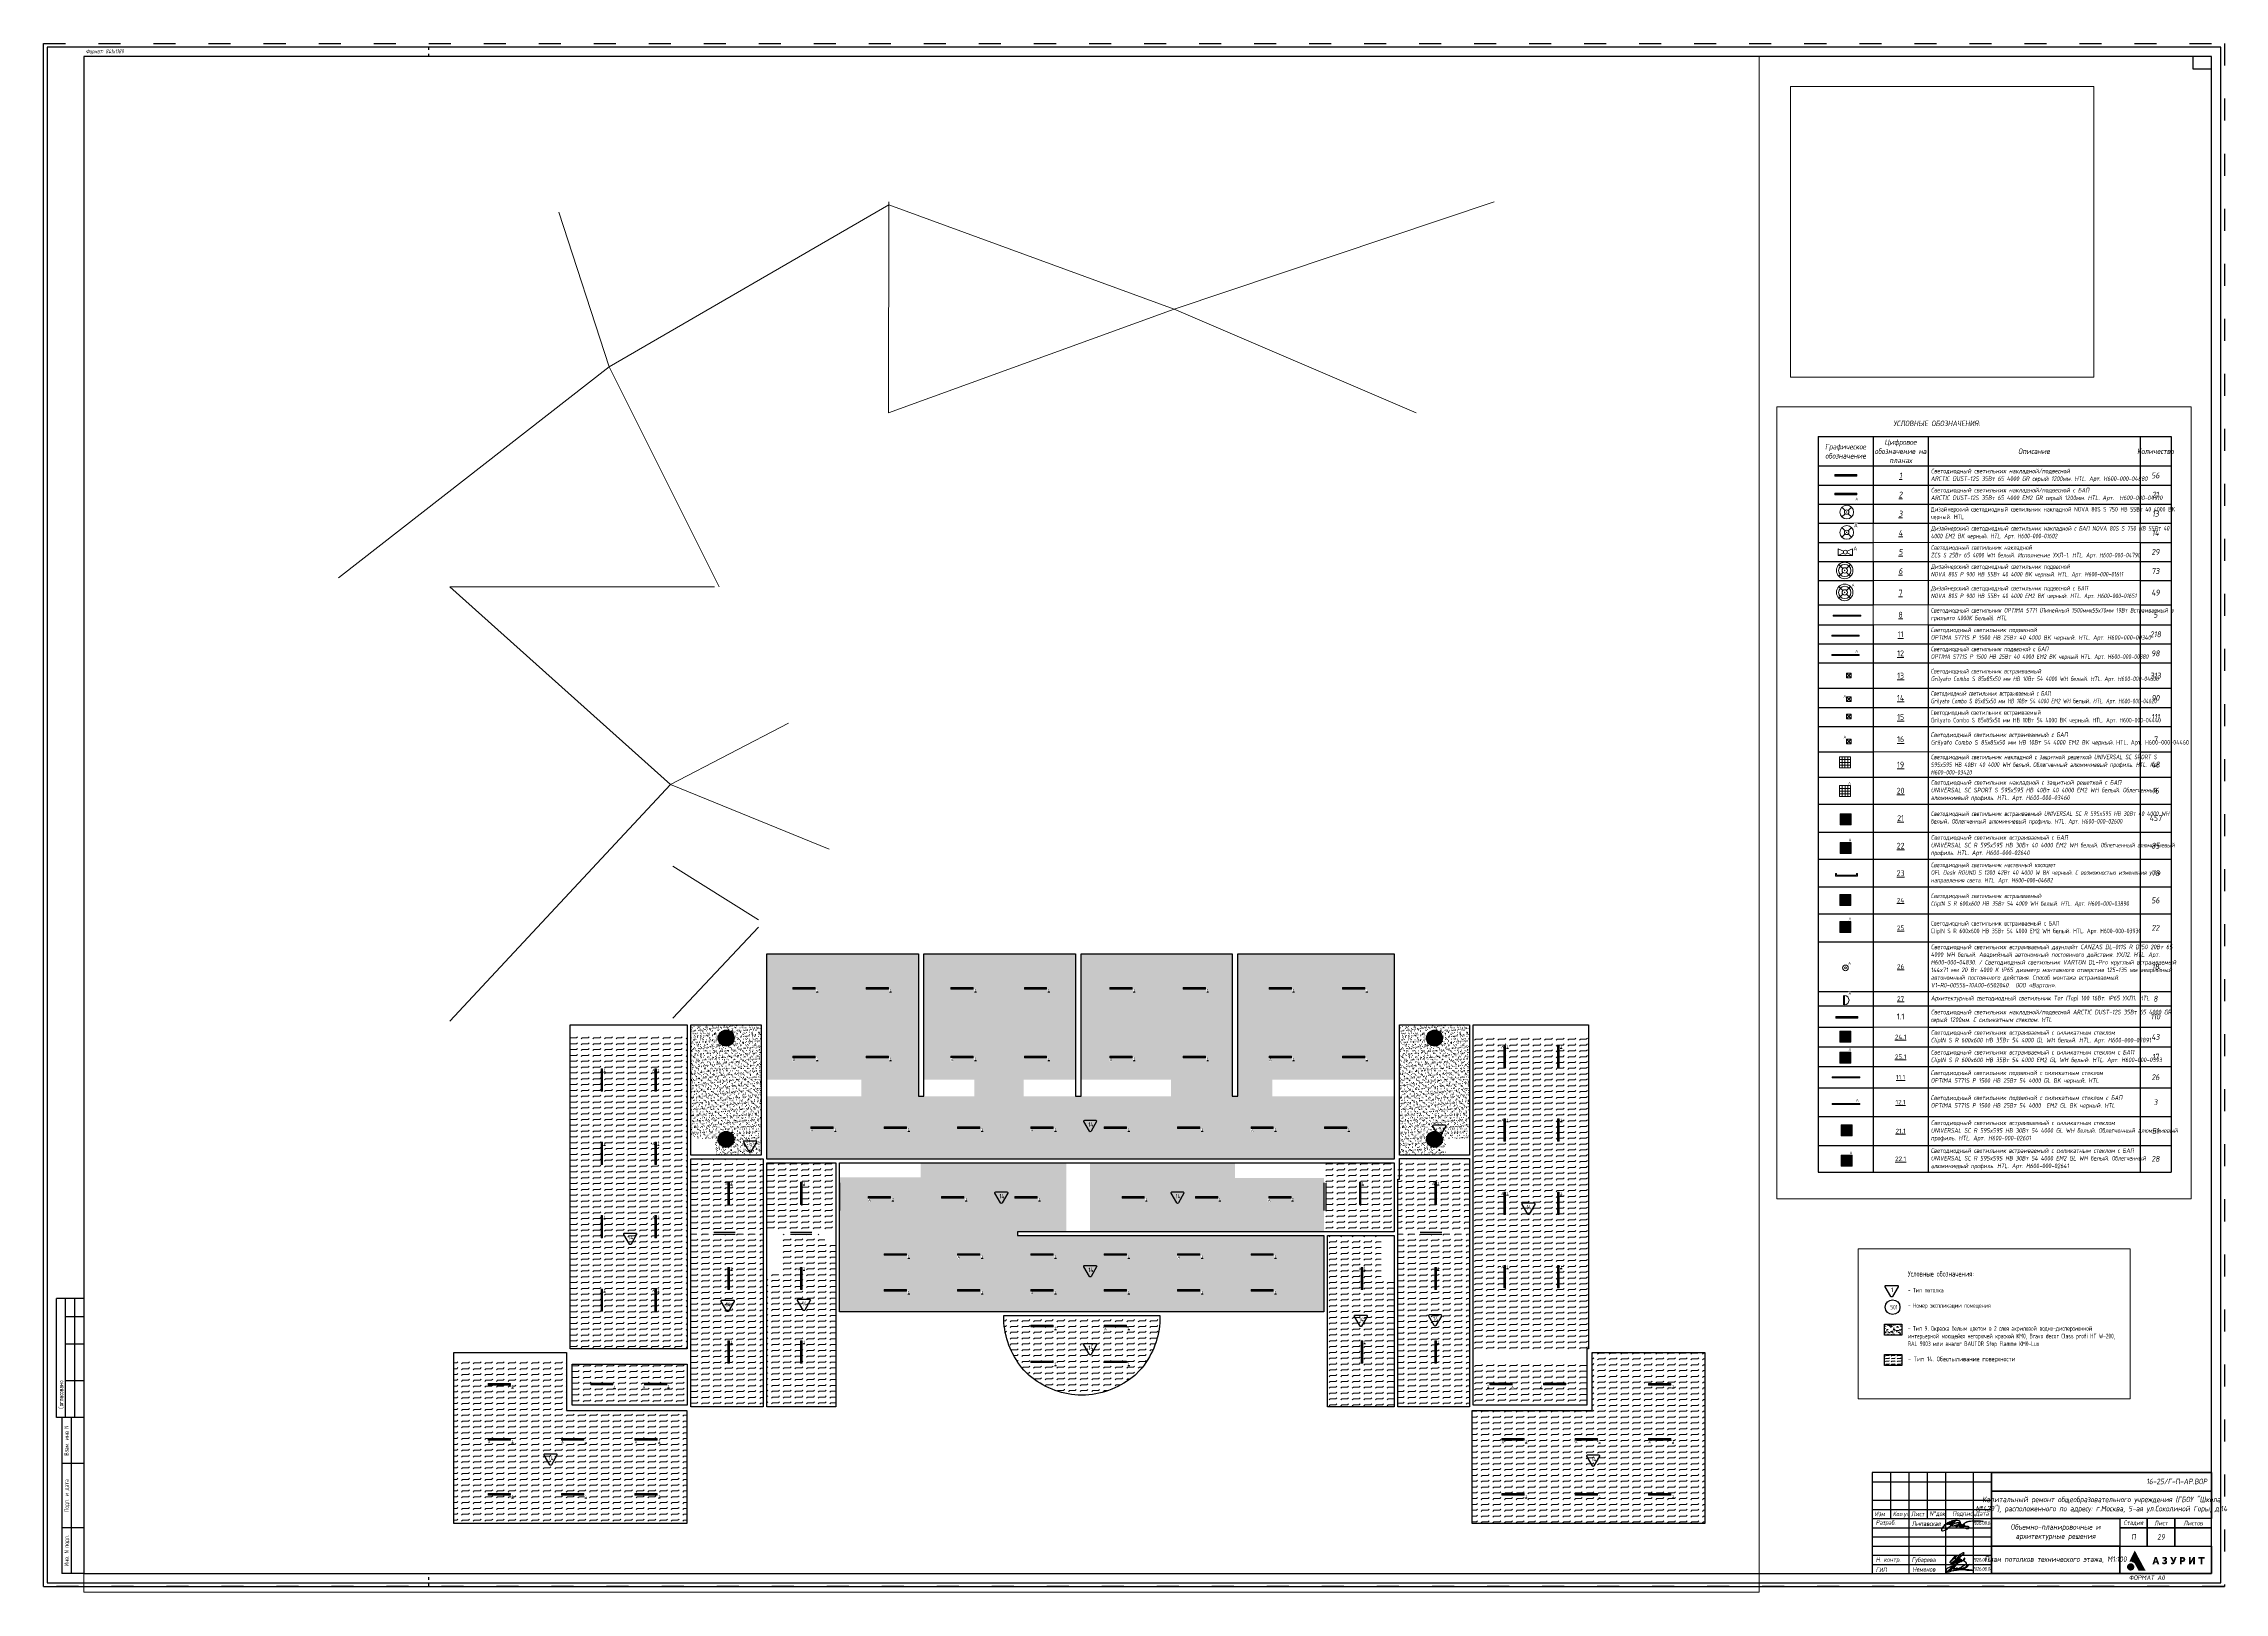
# Paper-space layout '23.тех.эт' of a CAD drawing. Header units: millimetres. Extents: x -8 to 3766, y -24 to 915.
# Drawn here: x -8 to 1181, y -24 to 820 of the extents above; entities outside this region: 1.
# The model-space entities are those that its viewports show. They can reach past a viewport. Long polylines and large blocks are cut down to what shows.
import ezdxf
from ezdxf.enums import TextEntityAlignment as Align

# ---------------------------------------------------------------- set-up
doc = ezdxf.new("R2010")
doc.units = ezdxf.units.MM
doc.linetypes.add('ACAD_ISO03W100', pattern=[30, 12, -18])
for name, color, linetype in [('_RAMKA', 7, 'Continuous'), ('X-ref Light Emergency', 249, 'Continuous'), ('Штриховка в сечении', 7, 'Continuous'), ('№ для экспертизы', 250, 'Continuous')]:
    doc.layers.add(name, color=color, linetype=linetype)
for name, color, linetype, lineweight in [('_STAMP', 250, 'Continuous', 30), ('_TEXT', 189, 'Continuous', 30), ('_ЭОМ_ОБЩ_Освещение_текст тип светильника', 172, 'Continuous', 50), ('_ЭОМ_светильник А', 1, 'Continuous', 35), ('_ЭОМ_светильник Р', 4, 'Continuous', 35), ('АР_Маркер экспликации', 239, 'Continuous', 13), ('АР_Потолки_Штриховка', 252, 'Continuous', 0), ('АР_Спецификация', 250, 'Continuous', 15), ('АР_тонкая линия', 250, 'Continuous', 0), ('Подписи', 5, 'Continuous', 25), ('СИЛА', 1, 'Continuous', 30), ('Текст', 251, 'Continuous', 13)]:
    doc.layers.add(name, color=color, linetype=linetype, lineweight=lineweight)
doc.layers.add('АР_Потолок_Покраска', color=7, linetype='Continuous', lineweight=5, true_color=0x007399)
doc.styles.add('gost', font='isocpeur.ttf')
doc.styles.add('ISOCPEUR', font='isocpeur.ttf', dxfattribs={"height": 800})
doc.styles.add('ISOCUPER', font='isocpeur.ttf', dxfattribs={"width": 0.85, "oblique": 7})
doc.styles.add('Simplex', font='simplex.shx', dxfattribs={"width": 0.7, "oblique": 15, "height": 250})
doc.styles.add('Архитект', font='isocpeur.ttf', dxfattribs={"width": 0.8, "oblique": 8})
doc.styles.add('Архитектурный размер', font='isocpeur.ttf', dxfattribs={"width": 0.8, "oblique": 8})
doc.styles.add('ГОСТ', font='cad.shx', dxfattribs={"width": 0.8})

# ---------------------------------------------------------------- blocks, each defined once
blk = doc.blocks.new('Логотип Азурит')
at = {"layer": '_STAMP', "linetype": 'Continuous', "true_color": 0x2a3756}
h = blk.add_hatch(color=159, dxfattribs=at)
h.dxf.hatch_style = 1
h.paths.add_polyline_path([(-39.4, 8.5), (-40, 9.6), (-40.6, 10.7), (-41.1, 11.7), (-41.6, 12.6), (-41.8, 12.9), (-41.9, 13), (-41.9, 12.9), (-42, 12.8), (-42.4, 12), (-42.8, 11.2), (-43.1, 10.5), (-43.5, 9.7), (-44.2, 8.3), (-44.5, 7.6), (-44.7, 7.1), (-44.8, 6.9), (-44.7, 6.9), (-44.5, 7), (-44.3, 7), (-44.1, 7), (-43.9, 7), (-43.7, 6.9), (-43.6, 6.9), (-43.4, 6.9), (-43.2, 6.8), (-43.1, 6.7), (-42.9, 6.7), (-42.7, 6.6), (-42.6, 6.5), (-42.4, 6.4), (-42.3, 6.3), (-42.2, 6.2), (-42, 6), (-41.9, 5.9), (-41.8, 5.8), (-41.7, 5.7), (-41.6, 5.5), (-41.3, 4.9), (-41, 4.4), (-40.6, 3.6), (-40, 2.6), (-39.8, 2.1), (-37.9, 2.1), (-36.5, 2.1), (-35.9, 2.1), (-36.5, 3.1), (-36.8, 3.8), (-37.2, 4.4), (-37.7, 5.3), (-38.2, 6.3), (-38.5, 6.9), (-38.9, 7.5)])
at = {"layer": '_STAMP', "linetype": 'Continuous', "true_color": 0x1447b7}
h = blk.add_hatch(color=162, dxfattribs=at)
h.dxf.hatch_style = 1
h.paths.add_polyline_path([(-42.1, 4.2), (-42.1, 4.4), (-42.1, 4.6), (-42.2, 4.8), (-42.3, 4.9), (-42.4, 5.1), (-42.5, 5.3), (-42.6, 5.4), (-42.7, 5.5), (-42.8, 5.6), (-42.9, 5.7), (-43.1, 5.9), (-43.4, 6), (-43.6, 6), (-43.9, 6.1), (-44.2, 6.1), (-44.4, 6.1), (-44.5, 6), (-44.7, 6), (-44.9, 5.9), (-45, 5.8), (-45.2, 5.7), (-45.4, 5.6), (-45.5, 5.5), (-45.6, 5.3), (-45.7, 5.2), (-45.8, 5), (-45.9, 4.9), (-46, 4.7), (-46, 4.5), (-46.1, 4.3), (-46.1, 4.1), (-46.1, 3.9), (-46, 3.7), (-46, 3.5), (-45.9, 3.4), (-45.9, 3.2), (-45.8, 3.1), (-45.7, 3), (-45.6, 2.9), (-45.5, 2.8), (-45.4, 2.7), (-45.3, 2.6), (-45.2, 2.5), (-45.1, 2.4), (-45, 2.3), (-44.8, 2.3), (-44.7, 2.2), (-44.6, 2.2), (-44.4, 2.2), (-44.3, 2.1), (-44.1, 2.1), (-43.8, 2.1), (-43.6, 2.2), (-43.3, 2.3), (-43.1, 2.4), (-42.9, 2.5), (-42.7, 2.7), (-42.6, 2.8), (-42.4, 3), (-42.3, 3.1), (-42.3, 3.3), (-42.2, 3.5), (-42.1, 3.7), (-42.1, 3.8), (-42.1, 4)])
at = {"layer": '_STAMP', "linetype": 'Continuous', "true_color": 0x2a3756}
h = blk.add_hatch(color=159, dxfattribs=at)
h.dxf.hatch_style = 1
h.paths.add_polyline_path([(-29.3, 7.9), (-29.6, 8.8), (-29.9, 9.5), (-30.4, 9.5), (-30.9, 9.5), (-30.9, 9.4), (-31.3, 8.4), (-31.6, 7.3), (-32, 6.3), (-32.2, 5.6), (-32.1, 5.6), (-31.7, 5.6), (-31.2, 5.6), (-31.1, 6), (-31, 6.4), (-30.4, 6.4), (-29.8, 6.4), (-29.6, 6), (-29.5, 5.6), (-29, 5.6), (-28.5, 5.6), (-28.6, 5.8), (-28.9, 6.8)])
h.paths.add_polyline_path([(-30.8, 7.2), (-30.7, 7.3), (-30.6, 7.9), (-30.4, 8.4), (-30.4, 8.6), (-30.4, 8.7), (-30.4, 8.6), (-30.3, 8.4), (-30.2, 8.1), (-30.1, 7.7), (-30, 7.3), (-30, 7.2), (-30.4, 7.2)], flags=16)
h = blk.add_hatch(color=159, dxfattribs=at)
h.dxf.hatch_style = 1
h.paths.add_polyline_path([(-24.4, 7.3), (-24.5, 7.4), (-24.6, 7.5), (-24.7, 7.6), (-24.8, 7.6), (-24.7, 7.7), (-24.6, 7.8), (-24.5, 7.9), (-24.5, 8), (-24.4, 8.1), (-24.3, 8.2), (-24.3, 8.3), (-24.3, 8.3), (-24.3, 8.5), (-24.3, 8.7), (-24.3, 8.7), (-24.3, 8.8), (-24.4, 9), (-24.5, 9.1), (-24.6, 9.3), (-24.8, 9.4), (-24.9, 9.5), (-25.1, 9.5), (-25.3, 9.6), (-25.6, 9.6), (-25.7, 9.6), (-25.9, 9.6), (-26.1, 9.6), (-26.2, 9.5), (-26.4, 9.5), (-26.5, 9.4), (-26.7, 9.3), (-26.8, 9.2), (-26.9, 9.2), (-26.8, 9), (-26.6, 8.7), (-26.5, 8.5), (-26.5, 8.5), (-26.5, 8.5), (-26.3, 8.6), (-26.2, 8.7), (-26.1, 8.7), (-25.9, 8.8), (-25.8, 8.8), (-25.7, 8.8), (-25.6, 8.8), (-25.5, 8.8), (-25.5, 8.7), (-25.4, 8.7), (-25.3, 8.6), (-25.3, 8.6), (-25.3, 8.5), (-25.3, 8.4), (-25.3, 8.3), (-25.3, 8.2), (-25.4, 8.1), (-25.4, 8.1), (-25.4, 8.1), (-25.5, 8), (-25.6, 8), (-25.8, 8), (-26.1, 8), (-26.1, 7.6), (-26.1, 7.2), (-25.8, 7.2), (-25.5, 7.2), (-25.5, 7.2), (-25.4, 7.2), (-25.3, 7.2), (-25.3, 7.1), (-25.2, 7.1), (-25.2, 7), (-25.2, 7), (-25.2, 6.9), (-25.2, 6.8), (-25.2, 6.7), (-25.2, 6.6), (-25.2, 6.6), (-25.3, 6.5), (-25.3, 6.5), (-25.4, 6.5), (-25.4, 6.4), (-25.5, 6.4), (-25.7, 6.4), (-25.8, 6.4), (-25.9, 6.4), (-26, 6.4), (-26.2, 6.5), (-26.3, 6.6), (-26.4, 6.7), (-26.5, 6.8), (-26.8, 6.5), (-26.9, 6.3), (-27, 6.2), (-27, 6.1), (-27, 6.1), (-26.9, 6.1), (-26.8, 6), (-26.6, 5.8), (-26.4, 5.7), (-26.2, 5.6), (-26, 5.6), (-25.8, 5.6), (-25.5, 5.6), (-25.3, 5.6), (-25.1, 5.6), (-25, 5.7), (-24.9, 5.7), (-24.7, 5.8), (-24.6, 5.9), (-24.5, 5.9), (-24.4, 6), (-24.4, 6.1), (-24.3, 6.2), (-24.3, 6.4), (-24.2, 6.5), (-24.2, 6.7), (-24.2, 6.8), (-24.2, 6.9), (-24.2, 7.1), (-24.3, 7.2), (-24.3, 7.3)])
h = blk.add_hatch(color=159, dxfattribs=at)
h.dxf.hatch_style = 1
h.paths.add_polyline_path([(-19.6, 8), (-19.4, 8.7), (-19.1, 9.2), (-19, 9.5), (-19.2, 9.5), (-19.5, 9.5), (-20, 9.5), (-20, 9.4), (-20.3, 8.7), (-20.6, 7.8), (-20.6, 7.7), (-20.7, 7.6), (-20.7, 7.6), (-20.7, 7.7), (-20.8, 8), (-21, 8.4), (-21.3, 9.1), (-21.5, 9.5), (-22.1, 9.5), (-22.6, 9.5), (-22.4, 9.2), (-21.9, 8.2), (-21.3, 7.1), (-21.1, 6.6), (-21.1, 6.6), (-21.1, 6.5), (-21.1, 6.5), (-21.2, 6.4), (-21.3, 6.4), (-21.4, 6.4), (-21.5, 6.4), (-21.5, 6.4), (-21.6, 6.4), (-21.7, 6.5), (-21.8, 6.5), (-21.9, 6.5), (-21.9, 6.4), (-22.1, 6), (-22.2, 5.9), (-22.2, 5.8), (-22.1, 5.8), (-21.9, 5.7), (-21.8, 5.6), (-21.7, 5.6), (-21.5, 5.6), (-21.3, 5.6), (-21.1, 5.6), (-21, 5.6), (-20.9, 5.7), (-20.8, 5.7), (-20.7, 5.8), (-20.6, 5.8), (-20.6, 5.9), (-20.5, 6), (-20.3, 6.2), (-20.3, 6.4), (-20.2, 6.5), (-19.9, 7.3)])
h = blk.add_hatch(color=159, dxfattribs=at)
h.dxf.hatch_style = 1
h.paths.add_polyline_path([(-14.5, 7.5), (-14.4, 7.6), (-14.4, 7.7), (-14.3, 8), (-14.3, 8.2), (-14.3, 8.4), (-14.4, 8.6), (-14.4, 8.8), (-14.5, 8.9), (-14.6, 9), (-14.6, 9.1), (-14.7, 9.2), (-14.8, 9.3), (-14.9, 9.4), (-15.1, 9.4), (-15.2, 9.5), (-15.3, 9.5), (-15.5, 9.5), (-16.3, 9.5), (-17.2, 9.5), (-17.2, 7.6), (-17.2, 5.6), (-16.7, 5.6), (-16.3, 5.6), (-16.3, 6.2), (-16.3, 6.8), (-15.9, 6.8), (-15.6, 6.8), (-15.4, 6.9), (-15.2, 6.9), (-15, 7), (-14.8, 7.1), (-14.7, 7.2), (-14.6, 7.4)])
h.paths.add_polyline_path([(-15.6, 7.7), (-15.7, 7.7), (-16, 7.7), (-16.3, 7.7), (-16.3, 8.2), (-16.3, 8.7), (-15.9, 8.7), (-15.6, 8.7), (-15.6, 8.7), (-15.5, 8.7), (-15.4, 8.6), (-15.4, 8.5), (-15.3, 8.4), (-15.3, 8.4), (-15.3, 8.2), (-15.3, 8.1), (-15.3, 8), (-15.3, 7.9), (-15.4, 7.9), (-15.4, 7.8), (-15.4, 7.8), (-15.5, 7.7)], flags=16)
h = blk.add_hatch(color=159, dxfattribs=at)
h.dxf.hatch_style = 1
h.paths.add_polyline_path([(-10.1, 7.8), (-10, 8), (-9.9, 8.1), (-9.9, 7.9), (-10, 7.5), (-10, 6.7), (-10, 5.6), (-9.5, 5.6), (-9, 5.6), (-9, 7.6), (-9, 9.5), (-9.5, 9.5), (-10, 9.5), (-10.4, 8.9), (-10.8, 8.1), (-11, 7.8), (-11.3, 7.3), (-11.4, 7.1), (-11.4, 7), (-11.4, 7.3), (-11.4, 7.8), (-11.4, 8.6), (-11.4, 9.5), (-11.9, 9.5), (-12.3, 9.5), (-12.3, 7.6), (-12.3, 5.6), (-11.9, 5.6), (-11.4, 5.6), (-11.2, 5.9), (-10.6, 6.9), (-10.3, 7.4)])
h = blk.add_hatch(color=159, dxfattribs=at)
h.dxf.hatch_style = 1
h.paths.add_polyline_path([(-3.7, 9.1), (-3.7, 9.5), (-5.4, 9.5), (-7.1, 9.5), (-7.1, 9.1), (-7.1, 8.7), (-6.5, 8.7), (-5.9, 8.7), (-5.9, 7.2), (-5.9, 5.6), (-5.4, 5.6), (-5, 5.6), (-5, 7.2), (-5, 8.7), (-4.3, 8.7), (-3.7, 8.7)])
blk = doc.blocks.new('подпись Липавская')
at = {"color": 162, "lineweight": 18, "true_color": 0x0034d1}
for points, knots in [([(2.4, -0.6), (1.9, -1.1), (1.5, -1.5), (0.6, -2.3), (0.2, -2.6), (-0.4, -3.1), (-0.8, -3.3), (-1.5, -3.6), (-1.9, -3.7), (-2.4, -3.8), (-2.6, -3.8), (-2.9, -3.6), (-3, -3.5), (-3.1, -3.2), (-3, -3.1), (-3, -2.6), (-2.9, -2.3), (-2.6, -1.9), (-2.5, -1.7), (-2, -1), (-1.6, -0.6), (-0.8, 0.1), (-0.4, 0.4), (0.6, 0.9), (1, 1.2), (1.6, 1.4), (1.6, 1.4), (1.7, 1.5)], [1.927995, 1.927995, 1.927995, 1.927995, 2.162861, 2.162861, 2.342684, 2.342684, 2.481252, 2.481252, 2.589465, 2.589465, 2.644352, 2.644352, 2.684993, 2.684993, 2.725633, 2.725633, 2.816518, 2.816518, 2.907403, 2.907403, 3.101021, 3.101021, 3.294638, 3.294638, 3.488255, 3.488255, 3.514244, 3.514244, 3.514244, 3.514244]), ([(1.5, 0.1), (1.6, 0.1), (1.8, 0.1), (2, 0.2), (2.1, 0.3), (2.5, 0.4), (2.7, 0.6), (3, 0.7)], [0.9055552, 0.9055552, 0.9055552, 0.9055552, 0.9629326, 0.9629326, 1.02031, 1.02031, 1.1239395, 1.1239395, 1.1239395, 1.1239395]), ([(6.8, 0.3), (6.6, 0.1), (6.3, 0), (5.8, -0.3), (5.5, -0.5), (5, -0.7), (4.7, -0.8), (4.2, -1), (4, -1), (3.6, -1.1), (3.4, -1.1), (3, -1.1), (2.8, -1.1), (2.6, -1), (2.5, -1), (2.4, -0.8), (2.3, -0.7), (2.4, -0.6)], [4.3062538, 4.3062538, 4.3062538, 4.3062538, 4.4138757, 4.4138757, 4.5214976, 4.5214976, 4.6291196, 4.6291196, 4.7090277, 4.7090277, 4.7729116, 4.7729116, 4.8231548, 4.8231548, 4.8495834, 4.8495834, 4.87234, 4.87234, 4.87234, 4.87234]), ([(2.8, -0.2), (3.1, 0.1), (3.6, 0.3), (4.3, 0.6), (4.6, 0.7), (5.2, 0.9), (5.6, 0.9), (6.2, 1), (6.5, 1), (6.8, 1)], [4.9347748, 4.9347748, 4.9347748, 4.9347748, 5.0568055, 5.0568055, 5.1788362, 5.1788362, 5.3146558, 5.3146558, 5.3908243, 5.3908243, 5.3908243, 5.3908243]), ([(5.1, 2.3), (5.5, 2.3), (5.9, 2.2), (6.5, 2), (6.7, 2), (7.1, 1.6), (7.3, 1.3), (7.3, 1), (7.2, 0.9), (7.2, 0.8)], [3.9400756, 3.9400756, 3.9400756, 3.9400756, 4.077799, 4.077799, 4.1515227, 4.1515227, 4.2252463, 4.2252463, 4.2499379, 4.2499379, 4.2499379, 4.2499379]), ([(7.2, 0.8), (7.3, 0.7), (7.3, 0.5), (7.3, 0.3), (7.3, 0.2), (7.3, 0), (7.2, 0), (7.2, 0)], [5.43291642, 5.43291642, 5.43291642, 5.43291642, 5.46279586, 5.46279586, 5.4926753, 5.4926753, 5.50331351, 5.50331351, 5.50331351, 5.50331351]), ([(7.2, 0), (7.4, 0), (7.5, 0), (7.8, 0), (8, 0), (8.2, -0.2), (8.3, -0.3), (8.3, -0.4)], [6.0978529, 6.0978529, 6.0978529, 6.0978529, 6.1425729, 6.1425729, 6.1872929, 6.1872929, 6.2036694, 6.2036694, 6.2036694, 6.2036694]), ([(8.7, -0.5), (8.8, -0.1), (9.2, 0.3), (9.8, 0.8), (10.2, 1.1), (11, 1.4), (11.4, 1.5), (12.7, 1.7), (13.6, 1.8), (15, 1.9), (15.7, 1.9), (16.8, 1.9), (17.2, 1.9), (18, 1.8), (18.5, 1.8), (19.2, 1.7), (19.4, 1.7), (19.7, 1.7)], [7.769656, 7.769656, 7.769656, 7.769656, 7.921996, 7.921996, 8.074335, 8.074335, 8.226675, 8.226675, 8.542229, 8.542229, 8.775159, 8.775159, 8.93404, 8.93404, 9.09292, 9.09292, 9.186254, 9.186254, 9.186254, 9.186254]), ([(6.6, -0.7), (6.5, -0.8), (6.4, -0.9), (6, -1.1), (5.7, -1.3), (5.4, -1.4), (5.3, -1.4), (5.2, -1.4), (5.1, -1.4), (5, -1.4), (5, -1.4), (4.9, -1.4), (4.8, -1.3), (4.8, -1.1), (4.8, -1.1), (4.9, -1), (4.9, -1), (4.9, -0.9), (5, -0.9), (5.1, -0.8), (5.3, -0.7), (5.5, -0.6), (5.6, -0.5), (5.9, -0.4), (6, -0.3), (6.3, -0.3), (6.3, -0.3), (6.4, -0.2)], [5.5967371, 5.5967371, 5.5967371, 5.5967371, 5.6654435, 5.6654435, 5.7341498, 5.7341498, 5.7599769, 5.7599769, 5.7754743, 5.7754743, 5.7848694, 5.7848694, 5.7920528, 5.7920528, 5.7992363, 5.7992363, 5.8064198, 5.8064198, 5.8255794, 5.8255794, 5.8652806, 5.8652806, 5.9049817, 5.9049817, 5.9720452, 5.9720452, 5.9983972, 5.9983972, 5.9983972, 5.9983972]), ([(7.7, -1.2), (7.7, -1.3), (7.6, -1.3), (7.4, -1.4), (7.3, -1.5), (7.1, -1.5), (7, -1.5), (6.9, -1.4), (6.9, -1.4), (6.8, -1.3), (6.8, -1.2), (6.8, -1.1), (6.8, -1), (6.9, -0.9), (6.9, -0.9), (7, -0.8), (7.1, -0.7), (7.4, -0.6), (7.6, -0.5), (7.7, -0.5)], [6.3030834, 6.3030834, 6.3030834, 6.3030834, 6.3311025, 6.3311025, 6.3581066, 6.3581066, 6.3684891, 6.3684891, 6.3749758, 6.3749758, 6.3814625, 6.3814625, 6.3879491, 6.3879491, 6.4022384, 6.4022384, 6.4305971, 6.4305971, 6.4944159, 6.4944159, 6.4944159, 6.4944159]), ([(8.6, -1.2), (8.5, -1.3), (8.4, -1.3), (8.3, -1.4), (8.2, -1.4), (8.1, -1.5), (8, -1.5), (7.9, -1.4), (7.8, -1.4), (7.7, -1.3), (7.7, -1.3), (7.7, -1.2)], [6.63437936, 6.63437936, 6.63437936, 6.63437936, 6.65591892, 6.65591892, 6.6718971, 6.6718971, 6.68234273, 6.68234273, 6.6889962, 6.6889962, 6.69151939, 6.69151939, 6.69151939, 6.69151939]), ([(9.7, -1.1), (9.9, -1.1), (10.3, -1), (11, -1), (11.3, -1), (11.8, -1.2), (11.9, -1.4), (12.1, -1.8), (12, -2.1), (11.8, -2.3), (11.7, -2.4), (11.3, -2.5), (11.2, -2.5), (10.6, -2.5), (10.3, -2.5), (9.7, -2.3), (9.5, -2.2), (9.1, -2), (8.9, -1.9), (8.6, -1.5), (8.6, -1.4), (8.6, -1.2)], [7.0162906, 7.0162906, 7.0162906, 7.0162906, 7.0993883, 7.0993883, 7.1824861, 7.1824861, 7.2545595, 7.2545595, 7.301037, 7.301037, 7.3475144, 7.3475144, 7.3939919, 7.3939919, 7.486045, 7.486045, 7.578098, 7.578098, 7.6546435, 7.6546435, 7.6967383, 7.6967383, 7.6967383, 7.6967383]), ([(9.2, -0.6), (9.2, -0.6), (9.3, -0.6), (9.5, -0.5), (9.5, -0.5), (9.6, -0.5), (9.7, -0.6), (9.8, -0.8), (9.8, -0.8), (9.8, -0.9), (9.8, -1), (9.8, -1), (9.7, -1.1), (9.7, -1.1)], [6.85701628, 6.85701628, 6.85701628, 6.85701628, 6.88166544, 6.88166544, 6.8944683, 6.8944683, 6.90289754, 6.90289754, 6.91132677, 6.91132677, 6.91975601, 6.91975601, 6.93200035, 6.93200035, 6.93200035, 6.93200035])]:
    blk.add_open_spline(points, degree=3, knots=knots, dxfattribs=at)
blk.add_spline([(0, 0), (0, -0.1), (0.3, -0.2), (0.8, 0), (1.4, 0.3), (1.9, 0.6), (2.3, 0.9), (2.7, 1.2), (2.9, 1.5), (3, 1.7), (3, 1.9), (2.7, 1.9), (2.4, 1.7), (1.8, 1.3), (1.5, 1), (1.2, 0.5), (1.1, 0.1), (1.2, -0.1), (1.6, -0.2), (2.1, 0), (2.5, 0.2), (2.9, 0.4), (3.5, 0.7), (4.1, 1.2), (4.6, 1.8), (4.8, 2.1), (4.9, 2.3), (4.5, 2.1), (4.1, 1.7), (3.7, 1.3), (3.1, 0.5), (2.4, -0.2), (1.7, -1), (0.7, -1.8), (-0.1, -2.5), (-1.4, -3.3), (-2.7, -3.4), (-2.7, -2.6), (-2.3, -1.8), (-1.6, -1), (-0.5, -0.1), (1, 0.8), (2, 1.3), (3.5, 1.8), (4.9, 2), (5.9, 2), (6.5, 1.8), (6.9, 1.5), (7, 1.1), (6.6, 0.4), (5.7, -0.1), (4.4, -0.6), (3.4, -0.9), (2.6, -0.8), (3.8, 0.1), (4.9, 0.5), (6.3, 0.7), (7.1, 0.5), (7, 0.1), (6.8, -0.2), (6.4, -0.5), (5.9, -0.9), (5, -1.2), (5.4, -0.9), (5.6, -0.8), (5.9, -0.6), (6.2, -0.5), (6.9, -0.3), (7.6, -0.2), (8, -0.4), (8.1, -0.4), (8, -0.6), (7.7, -1), (7.3, -1.2), (7, -1.2), (7.2, -1), (7.4, -0.9), (7.8, -0.7), (8.1, -0.6), (8.4, -0.6), (8.5, -0.7), (8.4, -1.1), (8.2, -1.2), (8, -1.2), (8, -1), (8.2, -0.9), (8.7, -0.9), (9, -0.9), (9.6, -0.8), (9.4, -1.1), (10.8, -1.2), (11.7, -1.6), (11.8, -1.9), (10.3, -2.2), (9.5, -1.9), (8.9, -1.5), (8.8, -0.7), (9.2, -0.1), (9.8, 0.5), (10.7, 1), (12.2, 1.4), (13.8, 1.6), (15.5, 1.7), (16.6, 1.7), (17.2, 1.6), (18.3, 1.6), (19.6, 1.4)], degree=3, dxfattribs=at)
for points in [[(0.2, 0.1), (0.5, 0.1), (0.6, 0.2), (0.9, 0.3)], [(1.6, 0.7), (1.9, 0.9), (2.1, 1), (2.3, 1.2)], [(2, 1.1), (1.8, 0.9), (1.7, 0.8), (1.6, 0.7)], [(3.3, 0.4), (3.1, 0.2), (3, 0), (2.8, -0.2)], [(3.2, 2), (3.6, 2), (3.9, 2.1), (4.2, 2.2)], [(8.3, -0.4), (8.4, -0.4), (8.6, -0.4), (8.7, -0.5)]]:
    blk.add_open_spline(points, degree=3, dxfattribs=at)
blk = doc.blocks.new('A$C87e5faed')
at = {"color": 172, "true_color": 0x1616e3}
for p, q in [((4.5, 4), (1.3, 0.4)), ((1.3, 0.4), (4.4, 3.1)), ((1.3, 0.4), (4.4, 3)), ((4.5, 3.9), (1.4, 0.4)), ((2.7, -0.6), (4.6, 1.4)), ((2.8, -0.6), (4.6, 1.3)), ((3.9, 0), (3.2, -0.6)), ((3.9, 0), (4, 0.1)), ((4, 0.1), (4.6, 0.7)), ((4.1, 0.2), (4.6, 0.6)), ((4.5, 3.2), (4.7, 3.4)), ((4.5, 3.1), (4.7, 3.3)), ((4.6, 1.4), (5.1, 1.9)), ((4.6, 1.4), (4.9, 1.8)), ((4.6, 0.5), (4.6, 0.3)), ((4.6, 0.3), (4.8, 0.2)), ((4.7, 0.7), (7.2, 2.9)), ((4.9, 1.3), (4.7, 0.9)), ((4.7, 0.7), (4.7, 0.6)), ((4.7, 0.6), (4.7, 0.3)), ((4.7, 0.3), (4.8, 0.3)), ((4.8, 0.8), (7.2, 3)), ((5, 1.3), (4.8, 0.8)), ((4.8, 0.3), (5.3, 0.4)), ((4.8, 0.2), (5.3, 0.4)), ((4.8, 0.2), (5.3, 0.4)), ((7.2, 3), (5, 1.3)), ((7.1, 3), (5, 1.3)), ((5.1, 2), (7.4, 4.8)), ((5.2, 2.1), (7.4, 4.8)), ((5.3, 0.4), (7.5, 2)), ((5.3, 0.4), (6.5, 1.2)), ((6.7, 1.4), (6.2, 0.8)), ((6.5, 1.2), (6.2, 0.8)), ((6.7, 1.4), (7.6, 2)), ((6.7, 0.6), (7.1, 0.9)), ((7.5, 2), (6.8, 1.5)), ((6.8, 0.5), (7.2, 1)), ((6.9, 1.5), (6.9, 1.5)), ((7.8, 1.8), (7.1, 0.9)), ((7.2, 1), (8, 1.7)), ((7.9, 1.7), (7.2, 1)), ((7.2, 1), (7.3, 0.8)), ((7.3, 1), (8, 1.6)), ((7.4, 0.9), (7.3, 1)), ((7.3, 0.8), (7.5, 0.8)), ((7.4, 4.8), (8.7, 5.6)), ((7.4, 4.8), (8.7, 5.6)), ((7.4, 0.9), (7.5, 0.9)), ((7.5, 2), (7.6, 2)), ((7.5, 0.8), (7.8, 0.9)), ((7.5, 0.9), (7.8, 0.9)), ((7.8, 0.9), (9, 1.7)), ((7.8, 0.9), (9.1, 1.6)), ((9.2, 1.5), (10.5, 0.4)), ((9.2, 1.4), (10.5, 0.4)), ((9.7, 2.6), (9.6, 2.6)), ((9.7, 2.5), (9.6, 2.5)), ((9.8, 2.5), (9.7, 2.6)), ((9.7, 2.5), (9.7, 2.5)), ((3, -0.7), (2.7, -0.6)), ((3, -0.7), (2.8, -0.6)), ((3.2, -0.6), (3, -0.7)), ((3.3, -0.6), (3, -0.7)), ((3.9, 0), (3.3, -0.6)), ((10.2, -0.7), (7.3, -2.5)), ((10.2, -0.8), (7.3, -2.6))]:
    blk.add_line(p, q, dxfattribs=at)
for points in [[(3.9, 0), (3.1, -0.2), (2.4, -0.3), (2.1, -0.3), (2.1, -0.1), (2.4, 0.2), (4.5, 1.6)], [(4, 0.1), (3.1, -0.2), (2.4, -0.3), (2.2, -0.2), (2.2, -0.1), (2.5, 0.2), (4.5, 1.6), (4.6, 1.4)], [(4.6, 0.5), (4.2, 0.1), (4, 0.1)], [(4.6, 0.6), (4.6, 0.5), (4.2, 0.2), (4.1, 0.2)], [(4.5, 3.1), (4.4, 2.2), (4.6, 1.6)], [(4.4, 3), (4.4, 2.2), (4.5, 1.6)], [(4.6, 1.6), (5.1, 2)], [(4.6, 1.6), (4.9, 1.8)], [(4.6, 1.6), (4.6, 1.4)], [(4.6, 1.4), (4.7, 0.9)], [(4.6, 1.3), (4.7, 0.9), (4.6, 0.7)]]:
    blk.add_lwpolyline(points, dxfattribs=at)
for points in [[(4.7, 3.3), (5.1, 3.7, 0.664719), (5, 3.9, 0.116051), (4.6, 3.6, 0.12803), (4.5, 3.4), (4.4, 3.1)], [(4.7, 3.4), (5.1, 3.7, 0.620604), (5, 3.8, 0.116009), (4.7, 3.6, 0.126024), (4.5, 3.3), (4.5, 3.2)], [(5.1, 1.9), (5.4, 2.1), (9.2, 5.1, 0.828646), (8.7, 5.6)], [(5.2, 2.1), (5.4, 2.2), (9.1, 5.1, 0.817588), (8.7, 5.6)]]:
    blk.add_lwpolyline(points, format="xyb", dxfattribs=at)
for centre, radius, start, end in [((6.4, 0.7), 0.164, 144.8899, 225.505), ((6.4, 0.7), 0.222, 144.8899, 225.505), ((6.5, 0.9), 0.486, 237.4946, 304.5474), ((6.5, 0.9), 0.428, 237.4946, 304.5474), ((7.2, 2.9), 0.0636, 335.3486, 107.8343), ((7.9, 1.7), 0.131, 327.1495, 150.1539), ((7.9, 1.7), 0.0731, 327.1495, 150.1539), ((9.7, 1.9), 0.682, 96.4472, 194.9902), ((9.7, 1.9), 0.624, 96.4472, 193.5642), ((8.4, 3), 1.49, 299.157, 339.3007), ((8.4, 3), 1.44, 299.6881, 338.4776), ((9.7, 1.9), 0.624, 199.0634, 220.3111), ((9.7, 1.9), 0.682, 200.0512, 220.3111), ((9.9, -0.1), 0.707, 295.4048, 36.3986), ((9.9, -0.1), 0.765, 295.4048, 36.3986)]:
    blk.add_arc(centre, radius, start, end, dxfattribs=at)
blk = doc.blocks.new('Неменов')
at = {"layer": 'Подписи'}
for points in [[(44383.03, 26772.46), (44383.03, 26772.68), (44383.41, 26772.91), (44384.1, 26773.16), (44385.03, 26773.42), (44386.21, 26773.74), (44387.75, 26774), (44389.31, 26774.23), (44390.9, 26774.23), (44392.49, 26774.23), (44394.9, 26773.96)], [(44385.28, 26773.62), (44385.4, 26773.92), (44385.82, 26774.46), (44386.26, 26774.88), (44386.68, 26775.31), (44386.92, 26775.52), (44387.56, 26776.07), (44386.71, 26775.48), (44386.36, 26775.33), (44385.84, 26775.08), (44385.47, 26774.85), (44385.17, 26774.54), (44384.9, 26774.25), (44384.73, 26774), (44384.56, 26773.64), (44384.97, 26774.05), (44385.56, 26774.6), (44386.05, 26775.09), (44386.7, 26775.75), (44387.01, 26776.08), (44387.52, 26776.69), (44387.97, 26777.16), (44388.49, 26777.69), (44388.73, 26777.9), (44389, 26778.06), (44389.12, 26778.06), (44389.12, 26777.92), (44388.98, 26777.64), (44388.37, 26777.08), (44387.89, 26776.67), (44387.28, 26776.32), (44386.37, 26775.82), (44385.14, 26775.39), (44383.93, 26774.83), (44383.43, 26774.36), (44383.22, 26773.85), (44383.22, 26773.49), (44383.72, 26773.37), (44384.08, 26773.64), (44385.13, 26774.59), (44386.04, 26775.51), (44386.97, 26776.37), (44385.33, 26774.76)], [(44386.27, 26774.52), (44386.76, 26774.69), (44387.03, 26774.95), (44386.83, 26774.95), (44386.31, 26774.62), (44386.27, 26774.52), (44386.27, 26774.45), (44387.35, 26774.7), (44386.98, 26774.46), (44387.97, 26774.88), (44387.47, 26774.52), (44387.47, 26774.4), (44388.35, 26774.86), (44388, 26774.48), (44389.15, 26774.96), (44388.51, 26774.46), (44389.67, 26774.88), (44389.02, 26774.44), (44390, 26774.86), (44389.59, 26774.46), (44390.84, 26774.98), (44390.23, 26774.54), (44391.84, 26775.15), (44392.4, 26775.45), (44392.82, 26775.9), (44393.19, 26776.38), (44392.41, 26775.93), (44391.71, 26775.35), (44391.18, 26774.88), (44390.97, 26774.55), (44390.97, 26774.44), (44391.38, 26774.51), (44391.54, 26774.67), (44391.11, 26774.67), (44390.59, 26774.54), (44390.46, 26774.41), (44390.9, 26774.2), (44394.9, 26773.96)]]:
    blk.add_spline(points, degree=3, dxfattribs=at)
blk = doc.blocks.new('_Azurit_Stamp 1')
at = {"layer": '_STAMP', "lineweight": -2}
for p, q in [((-185, 50), (-120, 50)), ((-120, 55), (-120, 0)), ((-185, 40), (-120, 40)), ((-185, 25), (-120, 25)), ((-185, 20), (-120, 20)), ((-185, 15), (-120, 15)), ((-185, 10), (-120, 10)), ((-185, 5), (-120, 5))]:
    blk.add_line(p, q, dxfattribs=at)
at = {"layer": '_STAMP', "lineweight": 30}
for p, q in [((-175, 55), (-175, 30)), ((-165, 55), (-165, 0)), ((-155, 55), (-155, 30)), ((-145, 55), (-145, 0)), ((-130, 55), (-130, 0)), ((-185, 35), (-120, 35)), ((-185, 30), (-120, 30))]:
    blk.add_line(p, q, dxfattribs=at)
at = {"layer": '_STAMP', "lineweight": -2}
blk.add_lwpolyline([(-185, 0), (0, 0), (0, 55), (-185, 55)], close=True, dxfattribs=at)
at = {"layer": '_STAMP', "lineweight": 30}
for points in [[(-185, 0), (0, 0), (0, 55), (-185, 55)], [(-120, 55), (0, 55), (0, 45), (-120, 45)], [(-120, 45), (0, 45), (0, 30), (-120, 30)], [(-120, 30), (-50, 30), (-50, 15), (-120, 15)], [(-50, 25), (-35, 25), (-35, 30), (-50, 30)], [(-50, 15), (-35, 15), (-35, 25), (-50, 25)], [(-35, 25), (-20, 25), (-20, 30), (-35, 30)], [(-35, 15), (-20, 15), (-20, 25), (-35, 25)], [(-20, 25), (0, 25), (0, 30), (-20, 30)], [(-20, 15), (0, 15), (0, 25), (-20, 25)], [(-120, 15), (-50, 15), (-50, 0), (-120, 0)], [(-50, 15), (0, 15), (0, 0), (-50, 0)]]:
    blk.add_lwpolyline(points, close=True, dxfattribs=at)
at = {"color": 172, "true_color": 0x1616e3}
blk.add_blockref('подпись Липавская', (-144.2, 26.9), dxfattribs=at)
at = {"linetype": 'Continuous'}
blk.add_blockref('Логотип Азурит', (0, -0.5), dxfattribs=at)
at = {"color": 172, "true_color": 0x1616e3, "xscale": 1.266684842857199, "yscale": 1.266684842857199, "zscale": 1.266684842857199}
blk.add_blockref('Неменов', (-56364.3, -33912.3), dxfattribs=at)
at = {"color": 241, "ltscale": 100, "true_color": 0xf7abae}
blk.add_blockref('A$C87e5faed', (-144.2, 5.7), dxfattribs=at)
at = {"layer": '_STAMP', "color": 7, "lineweight": -2, "attachment_point": 4}
for s, width, gutter_width, heights, insert, char_height, style in [('{\\C256;\\c0;16-25/Г-П-АР.ВОР}', 69.159, 0, [9.61], (-35.5, 50.2), 3, 'Архитектурный размер'), ('Изм', 10, 12.5, [0], (-183.7, 32.5), 2.5, 'Архитект'), ('Разраб.', 20, 12.5, [0], (-183, 27.5), 2.5, 'Архитект'), ('Кол.уч', 10, 12.5, [0], (-173.7, 32.2), 2.5, 'Архитект'), ('Лист', 10, 12.5, [0], (-163.7, 32.5), 2.5, 'Архитект'), ('Липавская', 19.036, 12.5, [0], (-163.4, 27.2), 2.5, 'Архитект'), ('N%%Dдок', 10, 12.5, [0], (-153.7, 32.5), 2.5, 'Архитект'), ('Подпись', 10, 12.5, [0], (-141.2, 32.5), 2.5, 'Архитект'), ('Дата', 10, 12.5, [0], (-128.7, 32.5), 2.5, 'Архитект'), ('Н. контр.', 20, 12.5, [0], (-183, 7.3), 2.5, 'Архитект'), ('ГИП', 20, 12.5, [0], (-183, 2), 2.5, 'Архитектурный размер'), ('Губарева', 19.036, 12.5, [0], (-163.4, 7.2), 2.5, 'Архитект'), ('Неменов', 19.036, 12.5, [0], (-163, 2.3), 2.5, 'Архитектурный размер')]:
    blk.add_mtext_dynamic_manual_height_columns(s, width=width, gutter_width=gutter_width, heights=heights, dxfattribs=dict(at, insert=insert, char_height=char_height, style=style))
at = {"layer": '_STAMP', "color": 7, "lineweight": -2, "char_height": 3, "attachment_point": 5, "style": 'Архитектурный размер'}
for s, insert, width in [('Капитальный ремонт общеобразовательного учреждения (ГБОУ "Школа №429"), расположенного по адресу: г.Москва, 5-ая ул.Соколиной Горы, д.14', (-60, 37.5), 120), ('Объемно-планировочные и архитектурные решения', (-85, 22.5), 56.742)]:
    blk.add_mtext(s, dxfattribs=dict(at, insert=insert, width=width))
at = {"layer": '_STAMP', "char_height": 2, "attachment_point": 5, "style": 'Архитект'}
for insert in [(-125, 27.5), (-125, 7.5), (-125, 2.5)]:
    blk.add_mtext('{\\T0.9;2026.08.04}', dxfattribs=dict(at, insert=insert))
at = {"layer": '_STAMP', "lineweight": -2, "char_height": 2.5, "attachment_point": 5, "style": 'Архитект'}
for s, insert in [('Стадия', (-42.5, 27.5)), ('Лист', (-27.5, 27.5)), ('Листов', (-10, 27.5))]:
    blk.add_mtext_dynamic_manual_height_columns(s, width=15, gutter_width=12.5, heights=[0], dxfattribs=dict(at, insert=insert))
blk = doc.blocks.new('_DOP_POLE')
at = {"layer": '_STAMP'}
for p, q in [((-15, 85), (-15, 150)), ((0, 150), (-15, 150)), ((-10, 85), (-10, 150)), ((-5, 85), (-5, 150)), ((0, 150), (0, 0)), ((0, 140), (-10, 140)), ((0, 125), (-10, 125)), ((0, 105), (-10, 105)), ((0, 85), (-15, 85)), ((-12, 85), (-12, 0)), ((-7, 85), (-7, 0)), ((0, 60), (-12, 60)), ((0, 25), (-12, 25)), ((0, 0), (-12, 0))]:
    blk.add_line(p, q, dxfattribs=at)
at = {"layer": '_TEXT', "style": 'ISOCPEUR', "width": 0.7}
for s, p in [('Согласовано', (-12.5, 97.5)), ('Взам. инв N', (-9.5, 72.5)), ('Подп. и дата', (-9.5, 42.5)), ('Инв. N подл.', (-9.5, 12.5))]:
    blk.add_text(s, height=2.5, rotation=90, dxfattribs=at).set_placement(p, align=Align.MIDDLE_CENTER)
blk = doc.blocks.new('*U86')
at = {"color": 0}
for p, q in [((1172, 827), (1172, 834)), ((1182, 827), (1172, 827))]:
    blk.add_line(p, q, dxfattribs=at)
at = {"layer": '_RAMKA', "color": 253, "linetype": 'ACAD_ISO03W100', "ltscale": 0.12}
for p, q in [((210, 834), (210, 841)), ((210, 0), (210, 7))]:
    blk.add_line(p, q, dxfattribs=at)
at = {"layer": '_RAMKA', "color": 0}
for points in [[(2, 2), (1187, 2), (1187, 839), (2, 839)], [(22, 7), (1182, 7), (1182, 834), (22, 834)]]:
    blk.add_lwpolyline(points, close=True, dxfattribs=at)
at = {"layer": 'Defpoints', "color": 255}
for q in [(0, 841), (1189, 0)]:
    blk.add_line((0, 0), q, dxfattribs=at)
at = {"layer": 'Defpoints', "color": 253, "linetype": 'ACAD_ISO03W100'}
blk.add_lwpolyline([(0, 841), (1189, 841), (1189, 0), (0, 0)], close=True, dxfattribs=at)
at = {"layer": '_RAMKA'}
blk.add_blockref('_DOP_POLE', (22, 7), dxfattribs=at)
at = {"layer": '_RAMKA', "color": 8, "insert": (23, 836.5), "char_height": 2.2, "attachment_point": 4, "style": 'Simplex'}
blk.add_mtext_dynamic_manual_height_columns('Формат: 841x1189', width=59.756, gutter_width=12.5, heights=[0], dxfattribs=at)
at = {"layer": '_RAMKA', "color": 8, "style": 'Simplex', "oblique": 7, "width": 0.85}
blk.add_attdef('ФОРМАТ_А', (1137, 3.5), '', height=2.5, dxfattribs=at)
blk = doc.blocks.new('подвесной светильник люстра')
at = {"true_color": 0xf8f6b0, "transparency": 33554687}
h = blk.add_hatch(color=51, dxfattribs=at)
h.dxf.hatch_style = 1
edge = h.paths.add_edge_path()
edge.add_ellipse((0, 0), major_axis=(-432, 0), ratio=1, start_angle=225, end_angle=315)
edge.add_line((-305, 305), (-99, 99))
edge.add_ellipse((0, 0), major_axis=(-140, 0), ratio=1, start_angle=225, end_angle=315, ccw=False)
edge.add_line((99, 99), (305, 305))
edge = h.paths.add_edge_path()
edge.add_ellipse((0, 0), major_axis=(-140, 0), ratio=1, start_angle=315, end_angle=405, ccw=False)
edge.add_line((-99, 99), (-305, 305))
edge.add_ellipse((0, 0), major_axis=(-432, 0), ratio=1, start_angle=315, end_angle=405)
edge.add_line((-305, -305), (-99, -99))
edge = h.paths.add_edge_path()
edge.add_ellipse((0, 0), major_axis=(-140, 0), ratio=1, start_angle=405, end_angle=495, ccw=False)
edge.add_line((-99, -99), (-305, -305))
edge.add_ellipse((0, 0), major_axis=(-432, 0), ratio=1, start_angle=405, end_angle=495)
edge.add_line((305, -305), (99, -99))
edge = h.paths.add_edge_path()
edge.add_ellipse((0, 0), major_axis=(-432, 0), ratio=1, start_angle=495, end_angle=585)
edge.add_line((305, 305), (99, 99))
edge.add_ellipse((0, 0), major_axis=(-140, 0), ratio=1, start_angle=495, end_angle=585, ccw=False)
edge.add_line((99, -99), (305, -305))
edge = h.paths.add_edge_path()
edge.add_ellipse((0, 0), major_axis=(-140, 0), ratio=1, start_angle=495, end_angle=585)
edge.add_ellipse((0, 0), major_axis=(-140, 0), ratio=1, start_angle=225, end_angle=315)
edge.add_ellipse((0, 0), major_axis=(-140, 0), ratio=1, start_angle=315, end_angle=405)
edge.add_ellipse((0, 0), major_axis=(-140, 0), ratio=1, start_angle=405, end_angle=495)
edge = h.paths.add_edge_path(flags=16)
edge.add_ellipse((0, 0), major_axis=(-14, 0), ratio=1, start_angle=0, end_angle=360)
at = {"color": 0, "linetype": 'ByBlock', "lineweight": -2}
for points in [[(-305, 305), (-99, 99)], [(305, 305), (99, 99)], [(-99, -99), (-305, -305)], [(99, -99), (305, -305)]]:
    blk.add_lwpolyline(points, dxfattribs=at)
for major_axis in [(-432, 0), (-140, 0), (-140, 0), (-14, 0)]:
    blk.add_ellipse((0, 0), major_axis=major_axis, ratio=1, start_param=3.9269908, end_param=10.2101761, dxfattribs=at)
blk = doc.blocks.new('*T73')
at = {"layer": 'АР_Спецификация', "color": 7, "lineweight": -2, "ltscale": 1000, "transparency": 16777216}
for p, q in [((0, 0), (19244, 0)), ((0, 0), (0, -40103)), ((3000, 0), (3000, -4725)), ((6000, 0), (6000, -9166)), ((17553, 0), (17553, -4725)), ((19244, 0), (19244, -40103)), ((0, -1600), (19244, -1600)), ((0, -2642), (19244, -2642)), ((0, -3684), (19244, -3684)), ((0, -4725), (19244, -4725)), ((0, -5767), (3000, -5767)), ((17553, -5767), (19244, -5767)), ((17553, -5767), (17553, -40103)), ((0, -6809), (19244, -6809)), ((3000, -6809), (3000, -9166)), ((0, -7850), (3000, -7850)), ((17553, -7850), (19244, -7850)), ((0, -9166), (3000, -9166)), ((17553, -9166), (19244, -9166)), ((0, -10258), (3000, -10258)), ((3000, -10258), (3000, -40103)), ((6000, -10258), (19244, -10258)), ((6000, -10258), (6000, -40103)), ((0, -11299), (19244, -11299)), ((0, -12341), (19244, -12341)), ((0, -13724), (19244, -13724)), ((0, -14766), (19244, -14766)), ((0, -15808), (19244, -15808)), ((0, -17191), (3000, -17191)), ((17553, -17191), (19244, -17191)), ((0, -18574), (19244, -18574)), ((0, -20033), (19244, -20033)), ((0, -21563), (19244, -21563)), ((0, -23046), (19244, -23046)), ((0, -24554), (19244, -24554)), ((0, -26013), (19244, -26013)), ((0, -27543), (19244, -27543)), ((0, -30251), (19244, -30251)), ((0, -31038), (19244, -31038)), ((0, -32191), (3000, -32191)), ((0, -33269), (19244, -33269)), ((6000, -32191), (19244, -32191)), ((0, -34347), (19244, -34347)), ((0, -35500), (19244, -35500)), ((0, -37070), (19244, -37070)), ((0, -38645), (19244, -38645)), ((0, -40103), (19244, -40103))]:
    blk.add_line(p, q, dxfattribs=at)
at = {"layer": 'АР_Спецификация', "color": 7, "linetype": 'ByBlock', "lineweight": 15, "ltscale": 1000, "transparency": 16777216}
for p, q in [((3000, -4725), (3000, -6809)), ((17553, -4725), (17553, -5767)), ((3000, -5767), (17553, -5767)), ((3000, -7850), (17553, -7850)), ((3000, -9166), (17553, -9166)), ((3000, -9166), (3000, -10258)), ((6000, -9166), (6000, -10258)), ((3000, -10258), (6000, -10258)), ((3000, -17191), (17553, -17191)), ((3000, -32191), (6000, -32191))]:
    blk.add_line(p, q, dxfattribs=at)
at = {"layer": 'АР_Спецификация', "color": 0, "lineweight": 18, "ltscale": 1000, "transparency": 16777216}
for s, insert, char_height, width, attachment_point, style in [('{\\C7;Графическое обозначение}', (1500, -800), 300, 2700, 5, 'Архитект'), ('{\\C7;Цифровое обозначение на планах}', (4500, -800), 300, 2700, 5, 'Архитект'), ('{\\C7;Описание}', (11776, -800), 300, 11252.64, 5, 'Архитект'), ('{\\C7;Количество}', (18398, -800), 300, 1391.19, 5, 'Архитект'), ('{\\fISOCPEUR|b1|i0|c204|p34;\\W0.8;\\L1', (4500, -2121), 320, 2700, 5, 'Архитект'), ('Cветодиодный светильник накладной/подвесной\\PARCTIC DUST-12S 35Вт 65 4000 GR серый 1200мм. HTL. Арт. H600-000-04880 ', (6150, -2121), 250, 11252.64, 4, 'Архитект'), ('56', (18398, -2121), 320, 1391.19, 5, 'Архитект'), ('{\\fISOCPEUR|b1|i0|c204|p34;\\W0.8;\\L2', (4500, -3163), 320, 2700, 5, 'Архитект'), ('Cветодиодный светильник накладной/подвесной с БАП\\PARCTIC DUST-12S 35Вт 65 4000 EM2 GR серый 1200мм. HTL. Арт.  H600-000-04910', (6150, -3163), 250, 11252.64, 4, 'Архитект'), ('21', (18398, -3163), 320, 1391.19, 5, 'Архитект'), ('{\\fISOCPEUR|b1|i0|c204|p34;\\W0.8;\\L3', (4500, -4204), 320, 2700, 5, 'Архитект'), ('{\\W0.75;\\C256;Дизайнерский светодиодный светильник накладной NOVA 80S S 750 HB 55Вт 40 4000 BK черный. HTL\\Q7;\\W0.7; }', (6150, -4204), 250, 11252.64, 4, 'ISOCPEUR'), ('13', (18398, -4204), 320, 1391.19, 5, 'Архитект'), ('{\\fISOCPEUR|b1|i0|c204|p34;\\W0.8;\\L4', (4500, -5246), 320, 2700, 5, 'Архитект'), ('{\\W0.75;\\C256;Дизайнерский светодиодный светильник накладной с БАП NOVA 80S S 750 HB 55Вт 40 4000 EM2 BK черный. \\C0;HTL. Арт. H600-000-01602}', (6150, -5246), 250, 11252.64, 4, 'Архитект'), ('{\\W0.75;Cветодиодный светильник накладной \\PZCS S 25Вт 65 4000 WH белый.} {\\C256;Исполнение УХЛ-1. \\W0.75;\\C0;HTL. Арт. H600-000-04790  }', (6150, -6288), 250, 11252.64, 4, 'Архитект'), ('14', (18398, -5246), 320, 1391.19, 5, 'Архитект'), ('{\\fISOCPEUR|b1|i0|c204|p34;\\W0.8;\\L5', (4500, -6288), 320, 2700, 5, 'Архитект'), ('{\\W0.75;\\C256;Дизайнерский светодиодный светильник подвесной \\PNOVA 80S P 900 HB 55Вт 40 4000 BK черный. HTL. Арт. H600-000-01611}', (6150, -7329), 250, 11252.64, 4, 'Архитект'), ('29', (18398, -6288), 320, 1391.19, 5, 'Архитект'), ('{\\fISOCPEUR|b1|i0|c204|p34;\\W0.8;\\L6', (4500, -7329), 320, 2700, 5, 'Архитект'), ('{\\W0.75;Дизайнерский светодиодный светильник подвесной с БАП\\PNOVA 80S P 900 HB \\C256;55Вт 4\\C0;0 4000 EM2 BK черный.\\C256; \\C0;HTL. Арт. H600-000-01651 }', (6150, -8508), 250, 11252.64, 4, 'Архитект'), ('73', (18398, -7329), 320, 1391.19, 5, 'Архитект'), ('{\\fISOCPEUR|b1|i0|c204|p34;\\W0.8;\\L7', (4500, -8508), 320, 2700, 5, 'gost'), ('{\\W0.75;\\C256;Светодиодный светильник OPTIMA 5771 (Линейный 1500ммх55х70мм 19Вт Встраиваемый в грильято 4000К Белый). HTL}', (6150, -9712), 250, 11252.64, 4, 'Архитект'), ('49', (18398, -8508), 320, 1391.19, 5, 'Архитект'), ('{\\fISOCPEUR|b1|i0|c204|p34;\\W0.8;\\L11', (4500, -10779), 320, 2700, 5, 'gost'), ('{\\fISOCPEUR|b1|i0|c204|p34;\\W0.8;\\L8', (4500, -9712), 320, 2700, 5, 'gost'), ('Светодиодный светильник подвесной\\POPTIMA 5771S P 1500 HB {\\C256;25Вт 40 }4000 BK черный. HTL. Арт. H600-000-00340', (6150, -10779), 250, 11252.64, 4, 'Архитект'), ('218', (18398, -10779), 320, 1391.19, 5, 'Архитект'), ('5', (18398, -9712), 320, 1391.19, 5, 'Архитект'), ('{\\fISOCPEUR|b1|i0|c204|p34;\\W0.8;\\L12', (4500, -11820), 320, 2700, 5, 'gost'), ('{\\W0.75;Светодиодный светильник подвесной с БАП \\POPTIMA 5771S P 1500 HB \\C256;25Вт 4\\C0;0 4000 EM2 BK черный HTL. Арт. H600-000-00380}', (6150, -11820), 250, 11252.64, 4, 'Архитект'), ('98', (18398, -11820), 320, 1391.19, 5, 'Архитект'), ('{\\fISOCPEUR|b1|i0|c204|p34;\\W0.8;\\L13', (4500, -13033), 320, 2700, 5, 'gost'), ('{\\Q8;\\W0.75;\\C256;Светодиодный светильник встраиваемый\\PGrilyato Combo S 85х85х50 мм HB 10Вт 54 4000 WH белый. HTL. Арт. H600-000-04600}', (6150, -13033), 250, 11252.64, 4, 'ISOCPEUR'), ('313', (18398, -13033), 320, 1391.19, 5, 'Архитект'), ('{\\fISOCPEUR|b1|i0|c204|p34;\\W0.8;\\L14', (4500, -14245), 320, 2700, 5, 'gost'), ('{\\Q7;\\W0.7;\\C256;Cветодиодный светильник встраиваемый с БАП\\PGrilyato Combo S 85х85х50 мм HB 10Вт 54 4000 ЕМ2 WH\\Q0;\\W0.75; белый\\W0.8;.\\Q7;\\W0.7; HTL. Арт. H600-000-04620}', (6150, -14245), 250, 11252.64, 4, 'ISOCPEUR'), ('90', (18398, -14245), 320, 1391.19, 5, 'Архитект'), ('{\\fISOCPEUR|b1|i0|c204|p34;\\W0.8;\\L15', (4500, -15287), 320, 2700, 5, 'gost'), ('{\\W0.75;Светодиодный светильник встраиваемый\\PGrilyato Combo S 85х85х50 мм HB 10Вт 54 4000 BK черный. HTL. Арт. H600-000-04440}', (6150, -15287), 250, 11252.64, 4, 'ISOCPEUR'), ('111', (18398, -15287), 320, 1391.19, 5, 'Архитект'), ('{\\fISOCPEUR|b1|i0|c204|p34;\\W0.8;\\L16', (4500, -16499), 320, 2700, 5, 'gost'), ('{\\C256;Светодиодный светильник встраиваемый с БАП\\PGrilyato Combo S 85х85х50 мм HB 10Вт 54 4000 ЕМ2 BK черный\\W0.75;\\C0;.\\Q7;\\W0.7;\\C256; \\Q0;\\W0.8;HTL. Арт. H600-000-04460}', (6150, -16499), 250, 11252.64, 4, 'Архитект'), ('7', (18398, -16499), 320, 1391.19, 5, 'Архитект'), ('{\\fISOCPEUR|b1|i0|c204|p34;\\W0.8;\\L19', (4500, -17883), 320, 2700, 5, 'gost'), ('{\\W0.75;Cветодиодный светильник накладной с защитной решеткой UNIVERSAL SC SPORT S 595x595 HB 40Вт 40 4000 WH белый\\fVERDANA.TTF|b0|i0|c204|p34;\\W1;.\\C256; \\fISOCPEUR|b0|i0|c204|p34;\\W0.75;Облегченный алюминиевый профиль. HT\\C0;L. Арт. H600-000-03420}', (6150, -17883), 250, 11252.64, 4, 'Архитект'), ('48', (18398, -17883), 320, 1391.19, 5, 'Архитект'), ('{\\C256;Cветодиодный светильник накладной с защитной решеткой с БАП\\PUNIVERSAL SC SPORT S 595x595 HB 40Вт 40 4000 EM2 WH белый. \\W0.75;Облегченный алюминиевый профиль.\\W0.8; HTL. Арт. H600-000-03460}', (6150, -19304), 250, 11252.64, 4, 'Архитект'), ('{\\fISOCPEUR|b1|i0|c204|p34;\\W0.8;\\L20', (4500, -19304), 320, 2700, 5, 'gost'), ('16', (18398, -19304), 320, 1391.19, 5, 'Архитект'), ('{\\fISOCPEUR|b1|i0|c204|p34;\\W0.8;\\L21', (4500, -20798), 320, 2700, 5, 'gost'), ('{\\W0.75;Cветодиодный светильник встраиваемый UNIVERSAL SC R 595x595 HB 30Вт 40 4000 WH белый\\fVERDANA.TTF|b0|i0|c204|p34;\\W1;.\\fISOCPEUR|b0|i0|c204|p34;\\W0.75;\\C256;\\c0; Облегченный алюминиевый профиль. H\\C0;TL. Арт. H600-000-02600}', (6150, -20798), 250, 11252.64, 4, 'Архитект'), ('457', (18398, -20798), 320, 1391.19, 5, 'Архитект'), ('{\\fISOCPEUR|b1|i0|c204|p34;\\W0.8;\\L22', (4500, -22304), 320, 2700, 5, 'gost'), ('{\\C256;Cветодиодный светильник встраиваемый с БАП\\PUNIVERSAL SC R 595x595 HB 30Вт 40 4000 EM2 WH\\W0.75; белый. Облегченный алюминиевый профиль\\W0.8;. HTL. Арт. H600-000-02640}', (6150, -22304), 250, 11252.64, 4, 'Архитект'), ('85', (18398, -22304), 320, 1391.19, 5, 'Архитект'), ('{\\fISOCPEUR|b1|i0|c204|p34;\\W0.8;\\L23', (4500, -23800), 320, 2700, 5, 'gost'), ('{\\W0.75;\\C256;Cветодиодный светильник настенный кососвет\\POFL Desk ROUND S 1200 42Вт\\C5; \\C256;40 4000 W BK черный.\\C256;\\c0; С возможностью изменения угла направления света. HTL. Арт. H600-000-04682}', (6150, -23800), 250, 11252.64, 4, 'Архитект'), ('78', (18398, -23800), 320, 1391.19, 5, 'Архитект'), ('{\\W0.75;Cветодиодный светильник встраиваемый\\PClipIN S R 600x600 HB 35Вт 54 4000 WH белый. HTL. Арт. H600-000-03890}', (6150, -25284), 250, 11252.64, 4, 'Архитект'), ('{\\fISOCPEUR|b1|i0|c204|p34;\\L24', (4500, -25284), 250, 2700, 5, 'ISOCPEUR'), ('56', (18398, -25284), 320, 1391.19, 5, 'Архитект'), ('{\\fISOCPEUR|b1|i0|c204|p34;\\L25', (4500, -26778), 250, 2700, 5, 'ISOCPEUR'), ('{\\W0.75;Cветодиодный светильник встраиваемый с БАП\\PClipIN S R 600x600 HB 35Вт 54 4000 EM2 WH белый. HTL. Арт. H600-000-03930}', (6150, -26778), 250, 11252.64, 4, 'ISOCPEUR'), ('22', (18398, -26778), 320, 1391.19, 5, 'Архитект'), ('{\\C256;Cветодиодный светильник встраиваемый даунлайт CANZAS DL-011S R D150 20Вт 65 4000 WH белый. Аварийный автономный постоянного действия. УХЛ2. HTL. Арт. H600-000-04830. / Светодиодный светильник VARTON DL-Pro круглый встраиваемый 144x71 мм 20 Вт 4000 K IP65 диаметр монтажного отверстия 125-135 мм аварийный автономный постоянного действия. Способ монтажа встраиваемый. V1-R0-00556-10A00-6502040.  ООО «Вартон».}', (6150, -28897), 250, 11252.64, 4, 'Архитект'), ('{\\fISOCPEUR|b1|i0|c204|p34;\\L26', (4500, -28897), 250, 2700, 5, 'ISOCPEUR'), ('18', (18398, -28897), 320, 1391.19, 5, 'Архитект'), ('{\\fISOCPEUR|b1|i0|c204|p34;\\L27', (4500, -30644), 250, 2700, 5, 'ISOCPEUR'), ('{\\C256;Архитектурный светодиодный светильник Tor (Тор) 100 16Вт. IP65 УХЛ1. HTL}', (6150, -30644), 250, 11252.64, 4, 'Архитект'), ('8', (18398, -30644), 320, 1391.19, 5, 'Архитект'), ('1.1', (4500, -31614), 320, 2700, 5, 'gost'), ('{\\C256;\\c0;Cветодиодный светильник накладной/подвесной ARCTIC DUST-12S 35Вт 65 4000 GR серый 1200мм. С силикатным стеклом. HTL}', (6150, -31614), 250, 11252.64, 4, 'Архитект'), ('110', (18398, -31614), 320, 1391.19, 5, 'Архитект'), ('{\\fISOCPEUR|b1|i0|c204|p34;\\L24.1', (4500, -32730), 250, 2700, 5, 'ISOCPEUR'), ('{\\C256;Cветодиодный светильник встраиваемый с силикатным стеклом\\PClipIN S R 600x600 HB 35Вт 54 4000 GL WH белый. HTL. Арт. H600-000-03891}', (6150, -32730), 250, 11252.64, 4, 'Архитект'), ('43', (18398, -32730), 320, 1391.19, 5, 'Архитект'), ('{\\fISOCPEUR|b1|i0|c204|p34;\\L25.1', (4500, -33808), 250, 2700, 5, 'ISOCPEUR'), ('{\\C256;Cветодиодный светильник встраиваемый с силикатным стеклом с БАП\\PClipIN S R 600x600 HB 35Вт 54 4000 EM2 GL WH белый. HTL. Арт. H600-000-0393}', (6150, -33808), 250, 11252.64, 4, 'Архитект'), ('17', (18398, -33808), 320, 1391.19, 5, 'Архитект'), ('{\\fISOCPEUR|b1|i0|c204|p34;\\L11.1', (4500, -34924), 250, 2700, 5, 'ISOCPEUR'), ('{\\C256;Светодиодный светильник подвесной с силикатным стеклом\\POPTIMA 5771S P 1500 HB \\C256;\\c0;25Вт \\C256;54 4000 GL BK черный. HTL}', (6150, -34924), 250, 11252.64, 4, 'Архитект'), ('26', (18398, -34924), 320, 1391.19, 5, 'Архитект'), ('{\\fISOCPEUR|b1|i0|c204|p34;\\L12.1', (4500, -36285), 250, 2700, 5, 'ISOCPEUR'), ('{\\C256;Светодиодный светильник подвесной с силикатным стеклом с БАП\\POPTIMA 5771S P 1500 HB\\C251;\\c6710371; \\C256;25Вт 54 4000  EM2 GL BK черный. HTL}', (6150, -36285), 250, 11252.64, 4, 'Архитект'), ('3', (18398, -36285), 320, 1391.19, 5, 'Архитект'), ('{\\fISOCPEUR|b1|i0|c204|p34;\\L21.1', (4500, -37858), 250, 2700, 5, 'ISOCPEUR'), ('{\\H0.78125x;\\C256;Cветодиодный светильник встраиваемый с силикатным стеклом\\PUNIVERSAL SC R 595x595 HB 30Вт 54 4000 GL WH белый. Облегченный алюминиевый профиль. HTL. Арт.\\H1.28x; \\H0.78125x;H600-000-02601}', (6150, -37858), 320, 11252.64, 4, 'Архитект'), ('51', (18398, -37858), 320, 1391.19, 5, 'Архитект'), ('{\\C256;Светодиодный светильник встраиваемый с силикатным стеклом с БАП\\PUNIVERSAL SC R 595x595 HB 30Вт 54 4000 EM2 GL WH белый.\\W0.75; Облегченный алюминиевый профиль\\W0.8;. HTL. Арт. H600-000-02641}', (6150, -39374), 250, 11252.64, 4, 'Архитект'), ('28', (18398, -39374), 320, 1391.19, 5, 'Архитект'), ('{\\fISOCPEUR|b1|i0|c204|p34;\\L22.1', (4500, -39374), 250, 2700, 5, 'ISOCPEUR')]:
    blk.add_mtext(s, dxfattribs=dict(at, insert=insert, char_height=char_height, width=width, attachment_point=attachment_point, style=style))
blk = doc.blocks.new('ЭКРАН 9ВТ')
at = {"color": 0, "linetype": 'ByBlock', "lineweight": -2}
for points in [[(399, 376), (399, 0), (-399, 0), (-399, 376)], [(-399, 376), (-95, 233)], [(-399, 0), (-95, 143)], [(95, 233), (399, 376)], [(95, 143), (399, 0)]]:
    blk.add_lwpolyline(points, dxfattribs=at)
blk.add_circle((0, 188), 105, dxfattribs=at)
blk = doc.blocks.new('ORIO LINE')
at = {"color": 0, "linetype": 'ByBlock', "lineweight": -2}
for p, q in [((-594, -4), (-594, 84)), ((-594, 84), (621, 84)), ((-590, 0), (-590, 80)), ((-590, 80), (617, 80)), ((617, 0), (-590, 0)), ((617, 80), (617, 0)), ((621, 84), (621, -4)), ((621, -4), (-594, -4))]:
    blk.add_line(p, q, dxfattribs=at)
blk.add_lwpolyline([(-590, 40), (617, 40)], dxfattribs=at)
blk = doc.blocks.new('светильник школа коридор')
at = {"color": 0, "linetype": 'ByBlock', "lineweight": -2}
for points in [[(-318, 318), (-103, 103)], [(318, 318), (103, 103)], [(-103, -103), (-318, -318)], [(103, -103), (318, -318)]]:
    blk.add_lwpolyline(points, dxfattribs=at)
blk.add_circle((0, 0), 334, dxfattribs=at)
for major_axis in [(-450, 0), (-146, 0), (-146, 0), (-14.6, 0)]:
    blk.add_ellipse((0, 0), major_axis=major_axis, ratio=1, start_param=3.9269908, end_param=10.2101761, dxfattribs=at)
blk = doc.blocks.new('RVE-PLS5070-1500-P')
at = {"color": 0, "linetype": 'ByBlock', "lineweight": -2, "ltscale": 40}
for points in [[(750, -25), (-750, -25), (-750, 25), (750, 25)], [(745, -20), (-745, -20), (-745, 20), (745, 20)]]:
    blk.add_lwpolyline(points, close=True, dxfattribs=at)
blk = doc.blocks.new('RVE-PRIME-STRONG-595-N')
at = {"color": 0, "linetype": 'ByBlock', "lineweight": -2, "ltscale": 40}
blk.add_lwpolyline([(300, -300), (-300, -300), (-300, 300), (300, 300)], close=True, dxfattribs=at)
for points in [[(-300, 150), (300, 150)], [(-300, 0), (300, 0)], [(-150, 300), (-150, -300)], [(0, 300), (0, -300)], [(150, 300), (150, -300)], [(-300, -150), (300, -150)]]:
    blk.add_lwpolyline(points, dxfattribs=at)
blk = doc.blocks.new('RVE-SLIM-PRIME-595')
at = {"layer": 'Штриховка в сечении', "lineweight": 9, "ltscale": 1000, "true_color": 0xf8f6b0, "transparency": 33554636}
h = blk.add_hatch(color=51, dxfattribs=at)
h.dxf.hatch_style = 1
h.paths.add_polyline_path([(275, 275), (-275, 275), (-275, -275), (275, -275)])
at = {"color": 0, "linetype": 'ByBlock', "lineweight": -2, "ltscale": 40}
for points in [[(300, -300), (-300, -300), (-300, 300), (300, 300)], [(275, -275), (-275, -275), (-275, 275), (275, 275)]]:
    blk.add_lwpolyline(points, close=True, dxfattribs=at)
blk = doc.blocks.new('Кососвет')
at = {"color": 0, "linetype": 'ByBlock', "lineweight": -2, "ltscale": 40}
for points in [[(-600, 26), (600, 26), (600, -111)], [(-600, 26), (-600, -111)], [(-600, -111), (-550, -111)], [(-550, -24), (550, -24)], [(-550, -111), (-550, -24)], [(600, -111), (550, -111), (550, -24)]]:
    blk.add_lwpolyline(points, dxfattribs=at)
blk = doc.blocks.new('OPL R 418 HF')
at = {"layer": 'АР_Потолки_Штриховка', "lineweight": 9, "ltscale": 1000, "true_color": 0xf8f6b0, "transparency": 33554636}
h = blk.add_hatch(color=51, dxfattribs=at)
h.dxf.hatch_style = 1
h.paths.add_polyline_path([(-275, 275), (-275, -275), (275, -275), (275, 275)])
at = {"color": 0, "linetype": 'ByBlock', "lineweight": -2, "ltscale": 100}
for p, q in [((-297, 298), (298, 298)), ((-297, 298), (-297, -297)), ((-297, 298), (298, -297)), ((-297, -297), (298, 298)), ((298, 298), (298, -297)), ((298, -297), (-297, -297))]:
    blk.add_line(p, q, dxfattribs=at)
at = {"color": 250, "lineweight": 9, "ltscale": 1000}
for points in [[(-300, 300), (300, 300), (300, -300), (-300, -300)], [(-275, 275), (275, 275), (275, -275), (-275, -275)]]:
    blk.add_lwpolyline(points, close=True, dxfattribs=at)
at = {"color": 0, "linetype": 'ByBlock', "lineweight": -2, "const_width": 27.2}
blk.add_lwpolyline([(-64, 0, 1), (64, 0, 1)], format="xyb", close=True, dxfattribs=at)
at = {"color": 0, "linetype": 'ByBlock', "lineweight": -2, "insert": (-200, 279), "char_height": 50, "attachment_point": 1, "style": 'ISOCUPER'}
blk.add_mtext_dynamic_manual_height_columns('IP55', width=2.44, gutter_width=12.5, heights=[0], dxfattribs=at)
blk = doc.blocks.new('Подвесной Светильник 22_3')
at = {"color": 0, "linetype": 'ByBlock', "lineweight": -2}
for radius in [154, 50, 50, 5]:
    blk.add_circle((0, 0), radius, dxfattribs=at)
blk = doc.blocks.new('НАРУЖНЫЙ СВЕТИЛЬНИК')
at = {"color": 0, "linetype": 'ByBlock', "lineweight": -2}
for p, q in [((0, 250), (0, -250)), ((50, 250), (50, -250))]:
    blk.add_line(p, q, dxfattribs=at)
blk.add_arc((50, 0), 250, 270, 90, dxfattribs=at)
blk = doc.blocks.new('40 НА 40 ГРИЛЬЯТО ДЛЯ 50')
at = {"color": 0, "linetype": 'ByBlock', "lineweight": -2, "ltscale": 100}
for points in [[(125, -125), (-125, -125), (-125, 125), (125, 125), (125, -125)], [(125, 125), (-125, -125)], [(-125, 125), (125, -125)]]:
    blk.add_lwpolyline(points, dxfattribs=at)
blk = doc.blocks.new('A$Cbdfa4545')
at = {"layer": 'АР_тонкая линия', "ltscale": 100}
for p, q in [((14999, -12250), (30249, -3411)), ((30234, -14750), (30249, -3250)), ((30249, -3411), (45805, -9099)), ((63259, -3250), (45805, -9099)), ((45805, -9099), (30234, -14750)), ((45805, -9099), (58999, -14750)), ((249, -23750), (14999, -12250)), ((14999, -12250), (20999, -24231)), ((20749, -24231), (6319, -24231)), ((6319, -24231), (18351, -35012)), ((24779, -31665), (18351, -35012)), ((18351, -35012), (6319, -47915)), ((18351, -35012), (26999, -38535)), ((18479, -39465), (23134, -42391))]:
    blk.add_line(p, q, dxfattribs=at)
for points in [[(12249, -3817), (14999, -12250)], [(18479, -47755), (23134, -42791)]]:
    blk.add_lwpolyline(points, dxfattribs=at)

msp = doc.modelspace()

# ---------------------------------------------------------------- hatches: boundary and pattern name
at = {"layer": 'АР_Потолок_Покраска'}
h = msp.add_hatch(dxfattribs=at)
h.set_pattern_fill('FLEX', color=256, scale=50)
h.set_pattern_definition([(0, (264334.32, 23121.33), (0, 317.5), [317.5, -317.5]), (45, (264651.82, 23121.33), (0, 317.5), [79.375, -290.2628, 79.375, -449.0128])])
h.paths.add_polyline_path([(346719.6, 79488.5), (351879.2, 79488.5), (351879.2, 78590.3), (346719.6, 78590.3), (346719.6, 75165.7), (380919.6, 75165.7), (380919.6, 78590.3), (374272.5, 78590.3), (374272.5, 79488.5), (380919.6, 79488.5), (380919.6, 86350.7), (372394.6, 86350.7), (372394.6, 78590.3), (372094.6, 78590.3), (372094.6, 86350.7), (363849.6, 86350.7), (363849.6, 79488.5), (368761, 79488.5), (368761, 78590.3), (360725.9, 78590.3), (360725.9, 79488.5), (363549.6, 79488.5), (363549.6, 86350.7), (355284.6, 86350.7), (355284.6, 79488.5), (358024.6, 79488.5), (358024.6, 78590.3), (354984.6, 78590.3), (354984.6, 86350.7), (346719.6, 86350.7)])
h = msp.add_hatch(dxfattribs=at)
h.set_pattern_fill('AR-SAND', color=256, scale=5)
h.set_pattern_definition([(37.5, (137892.84, 47614.56), (-8.00016, 244.70662), [0, -193.04, 0, -215.9, 0, -206.375]), (7.5, (137892.84, 47614.56), (224.76164, 358.41255), [0, -104.14, 0, -173.99, 0, -66.675]), (327.5, (137736.63, 47614.56), (395.49619, 0.7186), [0, -63.5, 0, -228.6, 0, -298.45]), (317.5, (137736.63, 47614.56), (381.7782, 111.46466), [0, -31.75, 0, -149.86, 0, -171.45])])
h.paths.add_polyline_path([(346419.6, 82485.7), (346419.6, 75381.3), (343879.7, 75381.3), (343879.6, 76285.8), (342579.6, 76285.7), (342579.6, 82485.7)])
h = msp.add_hatch(dxfattribs=at)
h.set_pattern_fill('AR-SAND', color=256, scale=5)
h.set_pattern_definition([(37.5, (176502.84, 47614.56), (-8.00016, 244.70662), [0, -193.04, 0, -215.9, 0, -206.375]), (7.5, (176502.84, 47614.56), (224.76164, 358.41255), [0, -104.14, 0, -173.99, 0, -66.675]), (327.5, (176346.63, 47614.56), (395.49619, 0.7186), [0, -63.5, 0, -228.6, 0, -298.45]), (317.5, (176346.63, 47614.56), (381.7782, 111.46466), [0, -31.75, 0, -149.86, 0, -171.45])])
h.paths.add_polyline_path([(385029.6, 82485.7), (385029.6, 76285.7), (383729.6, 76285.7), (383729.6, 75385.7), (381219.6, 75388), (381219.6, 82485.7)])
h = msp.add_hatch(dxfattribs=at)
h.set_pattern_fill('FLEX', color=256, scale=50)
h.set_pattern_definition([(0, (226166.73, 18903.93), (0, 317.5), [317.5, -317.5]), (45, (226484.23, 18903.93), (0, 317.5), [79.375, -290.2628, 79.375, -449.0128])])
h.paths.add_polyline_path([(336004.6, 64815.7), (342379.6, 64815.7), (342379.6, 81866.1), (336004.6, 81866.1)])
h = msp.add_hatch(dxfattribs=at)
h.set_pattern_fill('FLEX', color=256, scale=50)
h.set_pattern_definition([(0, (275512.9, 19788.9), (0, 317.5), [317.5, -317.5]), (45, (275830.4, 19788.9), (0, 317.5), [79.375, -290.2628, 79.375, -449.0128])])
h.paths.add_polyline_path([(391419.6, 63995.7), (385229.6, 63995.7), (385229.6, 61755.7), (391419.6, 61755.7)])
h.paths.add_polyline_path([(385229.6, 64795.7), (391419.6, 64795.7), (391419.6, 64815.7), (391519.6, 64815.7), (391519.6, 81886.1), (385229.6, 81886.1)])
h = msp.add_hatch(dxfattribs=at)
h.set_pattern_fill('FLEX', color=256, scale=50)
h.paths.add_polyline_path([(355109.6, 74965.7), (355109.6, 74164.5), (350674.6, 74164.5), (350674.6, 66845.7), (377089.6, 66845.7), (377089.6, 70995.7), (360384.6, 70994.7), (360384.6, 71195.7), (377089.6, 71195.7), (377089.6, 74144.5), (372239.6, 74144.5), (372239.6, 74965.7), (364337.1, 74965.7), (364337.1, 71195.7), (363043.1, 71195.7), (363043.1, 74965.7)])
h = msp.add_hatch(dxfattribs=at)
h.set_pattern_fill('FLEX', color=256, scale=50)
h.set_pattern_definition([(0, (264831.73, 10453.9), (0, 317.5), [317.5, -317.5]), (45, (265149.23, 10453.9), (0, 317.5), [79.375, -290.2628, 79.375, -449.0128])])
h.paths.add_polyline_path([(377189.6, 71195.7), (380919.6, 71195.7), (380919.6, 74965.7), (377189.6, 74965.7)])
h = msp.add_hatch(dxfattribs=at)
h.set_pattern_fill('FLEX', color=256, scale=50)
h.set_pattern_definition([(0, (271123.25, 9807.52), (0, 317.5), [317.5, -317.5]), (45, (271440.75, 9807.52), (0, 317.5), [79.375, -290.2628, 79.375, -449.0128])])
h.paths.add_polyline_path([(381219.6, 75191.6), (385029.6, 75191.6), (385029.6, 71175.7), (381119.6, 71175.7), (381119.6, 74865.7), (381219.6, 74865.7)])
h = msp.add_hatch(dxfattribs=at)
h.set_pattern_fill('FLEX', color=256, scale=50)
h.set_pattern_definition([(0, (232724.88, 12329.18), (0, 317.5), [317.5, -317.5]), (45, (233042.38, 12329.18), (0, 317.5), [79.375, -290.2628, 79.375, -449.0128])])
h.paths.add_polyline_path([(342579.6, 71075.7), (346519.6, 71075.7), (346519.6, 61655.7), (342579.6, 61655.7)])
h = msp.add_hatch(dxfattribs=at)
h.set_pattern_fill('FLEX', color=256, scale=50)
h.set_pattern_definition([(0, (236543.65, 12348.9), (0, 317.5), [317.5, -317.5]), (45, (236861.15, 12348.9), (0, 317.5), [79.375, -290.2628, 79.375, -449.0128])])
h.paths.add_polyline_path([(347419.5, 71076), (349874.6, 71076), (349874.6, 70695.3), (350474.6, 70695.3), (350474.6, 61655.7), (346719.6, 61655.7), (346719.6, 68875.4), (347419.5, 68875.4)])
h = msp.add_hatch(dxfattribs=at)
h.set_pattern_fill('FLEX', color=256, scale=50)
h.set_pattern_definition([(0, (267572.68, 8433.5), (0, 317.5), [317.5, -317.5]), (45, (267890.18, 8433.49), (0, 317.5), [79.375, -290.2628, 79.375, -449.0128])])
h.paths.add_polyline_path([(380919.6, 70995.7), (380919.6, 68496.7), (380219.9, 68496.7), (380219.9, 70995.7), (377289.6, 70995.7), (377289.6, 61655.7), (380919.6, 61655.7), (380919.6, 70995.7)])
h = msp.add_hatch(dxfattribs=at)
h.set_pattern_fill('FLEX', color=256, scale=50)
edge = h.paths.add_edge_path()
edge.add_line((359644.2, 66645.7), (368154.3, 66645.7))
edge.add_line((368154.3, 66645.7), (368154.3, 66245.7))
edge.add_arc((363599.1, 66636.9), 4572, 319.300367, 355.091765, ccw=False)
edge.add_line((367065.3, 63655.5), (366777.5, 63377.6))
edge.add_arc((363825.1, 66830.2), 4542.9, 273.465225, 310.535136, ccw=False)
edge.add_line((364099.7, 62295.7), (363699.6, 62295.7))
edge.add_arc((363974.2, 66830.2), 4542.9, 229.465304, 266.535, ccw=False)
edge.add_line((361021.7, 63377.6), (360734, 63655.5))
edge.add_arc((364200.7, 66638.5), 4573.5, 184.926954, 220.710872, ccw=False)
edge.add_line((359644.2, 66245.7), (359644.2, 66645.7))
h = msp.add_hatch(dxfattribs=at)
h.set_pattern_fill('FLEX', color=256, scale=50)
h.set_pattern_definition([(0, (277139.34, -2081.68), (0, 317.5), [317.5, -317.5]), (45, (277456.84, -2081.68), (0, 317.5), [79.375, -290.2628, 79.375, -449.0128])])
h.paths.add_polyline_path([(385169.6, 61455.7), (391719.6, 61455.7), (391719.6, 64615.7), (397870, 64615.7), (397869.6, 55305.7), (385169.6, 55305.7)])
h = msp.add_hatch(dxfattribs=at)
h.set_pattern_fill('FLEX', color=256, scale=50)
h.set_pattern_definition([(0, (225353.77, -2298.97), (0, 317.5), [317.5, -317.5]), (45, (225671.27, -2298.97), (0, 317.5), [79.375, -290.2628, 79.375, -449.0128])])
h.paths.add_polyline_path([(335804.6, 61455.7), (342354.6, 61455.7), (342354.6, 55305.7), (329654.6, 55305.7), (329654.2, 64113.4), (335804.6, 64113.4)])
h = msp.add_hatch(dxfattribs=at)
h.set_pattern_fill('AR-SAND', color=256, scale=5)
h.set_pattern_definition([(37.5, (0, 757.65), (-8.00016, 244.70662), [0, -193.04, 0, -215.9, 0, -206.375]), (7.5, (0, 757.65), (224.76164, 358.41255), [0, -104.14, 0, -173.99, 0, -66.675]), (327.5, (-156.2, 757.65), (395.49619, 0.71859), [0, -63.5, 0, -228.6, 0, -298.45]), (317.5, (-156.2, 757.65), (381.77823, 111.46466), [0, -31.75, 0, -149.86, 0, -171.45])])
h.paths.add_polyline_path([(332728.2, 37764.2), (333672, 37764.2), (333672, 37172.4), (332728.2, 37172.4)])
h = msp.add_hatch(dxfattribs=at)
h.set_pattern_fill('FLEX', color=256, scale=25)
h.set_pattern_definition([(0, (111824.68, 66219.88), (0, 158.75), [158.75, -158.75]), (45, (111983.43, 66219.88), (0, 158.75), [39.6875, -145.1314, 39.6875, -224.5064])])
h.paths.add_polyline_path([(332728.2, 36111.3), (333672, 36111.3), (333672, 35519.4), (332728.2, 35519.4)])

# ---------------------------------------------------------------- linework, layer by layer
at = {"color": 18, "lineweight": 18, "true_color": 0x000000}
for p, q in [((-512003.2, 112799.4), (-511824, 112978.6)), ((-511652.1, 112978.6), (-511473, 112799.4)), ((-512003.7, 112221.1), (-511824, 112042.6)), ((-511652.1, 112042.6), (-511473, 112221.7)), ((-512461.8, 107441.9), (-510971.8, 107401.9)), ((-510971.8, 107441.9), (-512461.8, 107401.9))]:
    msp.add_line(p, q, dxfattribs=at)
for points in [[(-512466.8, 107396.9), (-510966.8, 107396.9), (-510966.8, 107446.9), (-512466.8, 107446.9)], [(-512461.8, 107401.9), (-510971.8, 107401.9), (-510971.8, 107441.9), (-512461.8, 107441.9)]]:
    msp.add_lwpolyline(points, close=True, dxfattribs=at)
for points in [[(372394.6, 86350.7), (380919.6, 86350.7), (380919.6, 75165.7), (346719.6, 75165.7), (346719.6, 86350.7), (354984.6, 86350.7), (354984.6, 78590.3), (355284.6, 78590.3), (355284.6, 86350.7), (363549.6, 86350.7), (363549.6, 78590.3), (363849.6, 78590.3), (363849.6, 86350.7), (372094.6, 86350.7), (372094.6, 78590.3), (372394.6, 78590.3)], [(336004.6, 82485.7), (342379.6, 82485.7), (342379.6, 64815.7), (336004.6, 64815.7)], [(346419.6, 82485.7), (346419.6, 75381.3), (342579.6, 75381.3), (342579.6, 82485.7)], [(385029.6, 82485.7), (385029.6, 75388), (381219.6, 75388), (381219.6, 82485.7)], [(385229.6, 82485.7), (391519.6, 82485.7), (391519.6, 64815.7), (391419.6, 64815.7), (391419.6, 61755.7), (385229.6, 61755.7)], [(342579.6, 75185.7), (346519.6, 75185.7), (346519.6, 61655.7), (342579.6, 61655.7)], [(346719.6, 74965.7), (350474.6, 74965.7), (350474.6, 61655.7), (346719.6, 61655.7)], [(350674.6, 74965.7), (380919.6, 74965.7), (380919.6, 71195.7), (360384.6, 71195.7), (360384.6, 70994.7), (377089.6, 70995.7), (377089.6, 66845.7), (350674.6, 66845.7)], [(381219.6, 75191.6), (385029.6, 75191.6), (385029.6, 61655.7), (381119.6, 61655.7), (381119.6, 74076.2), (381219.6, 74076.2)], [(377289.6, 70995.7), (380919.6, 70995.7), (380919.6, 61655.7), (377289.6, 61655.7)], [(335804.6, 61455.7), (342354.6, 61455.7), (342354.6, 55305.7), (329654.6, 55305.7), (329654.2, 64615.7), (335804.6, 64615.7)], [(385169.6, 61455.7), (391719.6, 61455.7), (391719.6, 64615.7), (397870, 64615.7), (397869.6, 55305.7), (385169.6, 55305.7)], [(332728.2, 37764.2), (333672, 37764.2), (333672, 37172.4), (332728.2, 37172.4)], [(332728.2, 36111.3), (333672, 36111.3), (333672, 35519.4), (332728.2, 35519.4)]]:
    msp.add_lwpolyline(points, close=True)
for points in [[(345504.6, 76160.3), (346110.8, 76160.3, -0.5773495), (346154.1, 76085.3), (345851, 75560.3, -0.5773541), (345764.4, 75560.3), (345461.3, 76085.3, -0.57734913), (345504.6, 76160.3, -0.00000171)], [(364053.6, 77284.3), (364659.8, 77284.3, -0.5773495), (364703.1, 77209.3), (364400, 76684.3, -0.5773541), (364313.4, 76684.3), (364010.3, 77209.3, -0.57734913), (364053.6, 77284.3, -0.00000171)], [(383083.5, 77028.5), (383689.8, 77028.5, -0.5773495), (383733.1, 76953.5), (383430, 76428.5, -0.5773541), (383343.4, 76428.5), (383040.2, 76953.5, -0.57734913), (383083.5, 77028.5, -0.00000171)], [(359201.6, 73377.8), (359807.8, 73377.8, -0.5773495), (359851.1, 73302.8), (359548, 72777.8, -0.5773541), (359461.4, 72777.8), (359158.3, 73302.8, -0.57734913), (359201.6, 73377.8, -0.00000171)], [(368810.1, 73377.8), (369416.3, 73377.8, -0.5773495), (369459.6, 73302.8), (369156.5, 72777.8, -0.5773541), (369069.9, 72777.8), (368766.8, 73302.8, -0.57734913), (368810.1, 73377.8, -0.00000171)], [(387943.3, 72773), (388549.5, 72773, -0.5773495), (388592.8, 72698), (388289.7, 72173, -0.5773541), (388203.1, 72173), (387899.9, 72698, -0.57734913), (387943.3, 72773, -0.00000171)], [(338968.6, 71127.2), (339574.8, 71127.2, -0.5773495), (339618.1, 71052.2), (339315, 70527.2, -0.5773541), (339228.4, 70527.2), (338925.3, 71052.2, -0.57734913), (338968.6, 71127.2, -0.00000171)], [(364053.6, 69366.5), (364659.8, 69366.5, -0.5773495), (364703.1, 69291.5), (364400, 68766.5, -0.5773541), (364313.4, 68766.5), (364010.3, 69291.5, -0.57734913), (364053.6, 69366.5, -0.00000171)], [(344282.3, 67476.8), (344888.5, 67476.8, -0.5773495), (344931.8, 67401.8), (344628.7, 66876.8, -0.5773541), (344542.1, 66876.8), (344239, 67401.8, -0.57734913), (344282.3, 67476.8, -0.00000171)], [(348436.8, 67534.3), (349043, 67534.3, -0.5773495), (349086.3, 67459.3), (348783.2, 66934.3, -0.5773541), (348696.6, 66934.3), (348393.5, 67459.3, -0.57734913), (348436.8, 67534.3, -0.00000171)], [(378801.3, 66658.8), (379407.5, 66658.8, -0.5773495), (379450.8, 66583.8), (379147.7, 66058.8, -0.5773541), (379061.1, 66058.8), (378758, 66583.8, -0.57734913), (378801.3, 66658.8, -0.00000171)], [(382852.9, 66687.7), (383459.1, 66687.7, -0.5773495), (383502.4, 66612.7), (383199.3, 66087.7, -0.5773541), (383112.7, 66087.7), (382809.6, 66612.7, -0.57734913), (382852.9, 66687.7, -0.00000171)], [(364053.6, 65116.9), (364659.8, 65116.9, -0.5773495), (364703.1, 65041.9), (364400, 64516.9, -0.5773541), (364313.4, 64516.9), (364010.3, 65041.9, -0.57734913), (364053.6, 65116.9, -0.00000171)], [(334626, 59100.3), (335232.2, 59100.3, -0.5773495), (335275.5, 59025.3), (334972.4, 58500.3, -0.5773541), (334885.8, 58500.3), (334582.7, 59025.3, -0.57734913), (334626, 59100.3, -0.00000171)], [(391471.2, 59042.1), (392077.4, 59042.1, -0.5773495), (392120.7, 58967.1), (391817.6, 58442.1, -0.5773541), (391731, 58442.1), (391427.9, 58967.1, -0.57734913), (391471.2, 59042.1, -0.00000171)], [(332814.2, 39875.3), (333420.4, 39875.3, -0.5773495), (333463.7, 39800.3), (333160.6, 39275.3, -0.5773541), (333074, 39275.3), (332770.9, 39800.3, -0.57734913), (332814.2, 39875.3, -0.00000171)]]:
    msp.add_lwpolyline(points, format="xyb")
at = {"ltscale": 1000}
for points in [[(350674.6, 73865.7), (350674.6, 72365.7)], [(377089.6, 73865.7), (377089.6, 72365.7)], [(377189.6, 73855.7), (377189.6, 72365.7)], [(343824.6, 71175.7), (344994.6, 71175.7)], [(343824.6, 71075.7), (344994.6, 71075.7)], [(348008, 71176), (349178, 71176)], [(348008, 71076), (349178, 71076)], [(382349.6, 71175.7), (383519.6, 71175.7)], [(382349.6, 71075.7), (383519.6, 71075.7)]]:
    msp.add_lwpolyline(points, dxfattribs=at)
msp.add_lwpolyline([(359644.2, 66645.7), (368154.3, 66645.7), (368154.3, 66245.7, -0.15745155), (367065.3, 63655.5), (366777.5, 63377.6, -0.16317349), (364099.7, 62295.7), (363699.6, 62295.7, -0.16317253), (361021.7, 63377.6), (360734, 63655.5, -0.1574181), (359644.2, 66245.7)], format="xyb", close=True)
at = {"color": 18, "lineweight": 18, "true_color": 0x000000}
for centre, radius in [((-511738.1, 113064.5), 12.2), ((-511738.1, 111956.6), 121.6), ((-511738.1, 111956.6), 12.2)]:
    msp.add_circle(centre, radius, dxfattribs=at)
msp.add_circle((333169, 38692.6), 400)

# ---------------------------------------------------------------- block references
msp.add_blockref('*T73', (-513297.5, 117182.3))
at = {"layer": '_ЭОМ_светильник А', "color": 18, "lineweight": 18, "ltscale": 100, "true_color": 0x000000}
for p, rotation in [((-511771.3, 114091.2), 179.9999999999999), ((386988.8, 80743.1), 89.99999999999991), ((340695.6, 79463.5), 89.99999999999991), ((348754.6, 80778.6), 179.9999999999999), ((357381.7, 80778.6), 179.9999999999999), ((366039.3, 80778.6), 179.9999999999999), ((374724.2, 80778.6), 179.9999999999999), ((386988.8, 76743.1), 89.99999999999991), ((349740.2, 76918), 179.9999999999999), ((361740.2, 76918), 179.9999999999999), ((373740.2, 76918), 179.9999999999999), ((340695.6, 75463.5), 89.99999999999991), ((344682.1, 73291.3), 89.99999999999991), ((383222.1, 73291.3), 89.99999999999991), ((352870.2, 73120.7), 179.9999999999999), ((366707.5, 73120.7), 179.9999999999999), ((386988.8, 72743.1), 89.99999999999991), ((340695.6, 71463.5), 89.99999999999991), ((348637.1, 68643.1), 89.99999999999991), ((357740.2, 70004.6), 179.9999999999999), ((369740.2, 70004.6), 179.9999999999999), ((379207.1, 68643.1), 89.99999999999991), ((386988.8, 68743.1), 89.99999999999991), ((340695.6, 67463.5), 89.99999999999991), ((361740.2, 68054.7), 179.9999999999999), ((365740.2, 66104.7), 179.9999999999999), ((332141.9, 59930.6), 179.9999999999999), ((336141.9, 59930.6), 179.9999999999999), ((340141.9, 59930.6), 179.9999999999999)]:
    msp.add_blockref('ORIO LINE', p, dxfattribs=dict(at, rotation=rotation))
for name, p in [('ЭКРАН 9ВТ', (-511812.5, 110693.6)), ('RVE-PLS5070-1500-P', (-511806.4, 105273.5)), ('RVE-PRIME-STRONG-595-N', (-511826.8, 97852.9)), ('RVE-SLIM-PRIME-595', (-511798, 94753.4)), ('OPL R 418 HF', (-511804.7, 90454.7)), ('OPL R 418 HF', (-511804.7, 83330.6)), ('RVE-PLS5070-1500-P', (-511771.5, 80796.8)), ('RVE-SLIM-PRIME-595', (-511743.1, 77705.2)), ('подвесной светильник люстра', (344499.6, 76241.2)), ('подвесной светильник люстра', (383124.6, 76241.2)), ('ORIO LINE', (340641.9, 62863))]:
    msp.add_blockref(name, p, dxfattribs=at)
at = {"layer": '_ЭОМ_светильник А', "color": 18, "lineweight": 18, "ltscale": 100, "true_color": 0x000000, "xscale": -1, "zscale": 1000, "rotation": 180}
msp.add_blockref('Подвесной Светильник 22_3', (-511804.7, 88219.1), dxfattribs=at)
at = {"layer": '_ЭОМ_светильник А', "color": 18, "lineweight": 18, "ltscale": 100, "true_color": 0x000000, "xscale": -1}
msp.add_blockref('ORIO LINE', (386757.3, 62863), dxfattribs=at)
at = {"layer": '_ЭОМ_светильник А', "color": 18, "lineweight": 18, "ltscale": 100, "true_color": 0x000000, "xscale": -1, "rotation": 180}
for p in [(387382.3, 59930.6), (391382.3, 59930.6), (395382.3, 59930.6)]:
    msp.add_blockref('ORIO LINE', p, dxfattribs=at)
at = {"layer": '_ЭОМ_светильник Р', "color": 18, "lineweight": 18, "true_color": 0x000000}
for p, rotation in [((-511771.3, 115109.6), 179.9999999999999), ((-511716.4, 85566.3), 179.9999999999999), ((348754.6, 84512), 179.9999999999999), ((352754.6, 84512), 179.9999999999999), ((357381.7, 84512), 179.9999999999999), ((361381.7, 84512), 179.9999999999999), ((366039.3, 84512), 179.9999999999999), ((370039.3, 84512), 179.9999999999999), ((374724.2, 84512), 179.9999999999999), ((378724.2, 84512), 179.9999999999999), ((389920.6, 80743.1), 89.99999999999991), ((337763.8, 79463.5), 89.99999999999991), ((352754.6, 80778.6), 179.9999999999999), ((361381.7, 80778.6), 179.9999999999999), ((370039.3, 80778.6), 179.9999999999999), ((378724.2, 80778.6), 179.9999999999999), ((389920.6, 76743.1), 89.99999999999991), ((353740.2, 76918), 179.9999999999999), ((357740.2, 76918), 179.9999999999999), ((365740.2, 76918), 179.9999999999999), ((369740.2, 76918), 179.9999999999999), ((377740.2, 76918), 179.9999999999999), ((337763.8, 75463.5), 89.99999999999991), ((348637.1, 73291.3), 89.99999999999991), ((379110.9, 73291.3), 89.99999999999991), ((356870.2, 73120.7), 179.9999999999999), ((360870.2, 73120.7), 179.9999999999999), ((370707.5, 73120.7), 179.9999999999999), ((374707.5, 73120.7), 179.9999999999999), ((389920.6, 72743.1), 89.99999999999991), ((337763.8, 71463.5), 89.99999999999991), ((344682.1, 68643.1), 89.99999999999991), ((353740.2, 70004.6), 179.9999999999999), ((361740.2, 70004.6), 179.9999999999999), ((365740.2, 70004.6), 179.9999999999999), ((373740.2, 70004.6), 179.9999999999999), ((383222.1, 68643.1), 89.99999999999991), ((389920.6, 68743.1), 89.99999999999991), ((337763.8, 67463.5), 89.99999999999991), ((353740.2, 68054.7), 179.9999999999999), ((357740.2, 68054.7), 179.9999999999999), ((365740.2, 68054.7), 179.9999999999999), ((369740.2, 68054.7), 179.9999999999999), ((373740.2, 68054.7), 179.9999999999999), ((361740.2, 66104.7), 179.9999999999999), ((344682.1, 64643.1), 89.99999999999991), ((348637.1, 64643.1), 89.99999999999991), ((379207.1, 64643.1), 89.99999999999991), ((383222.1, 64643.1), 89.99999999999991), ((361740.2, 64154.8), 179.9999999999999), ((365740.2, 64154.8), 179.9999999999999), ((332141.9, 62930.6), 179.9999999999999), ((337737.5, 62943), 179.9999999999999), ((332141.9, 56930.6), 179.9999999999999), ((336141.9, 56930.6), 179.9999999999999), ((340141.9, 56930.6), 179.9999999999999)]:
    msp.add_blockref('ORIO LINE', p, dxfattribs=dict(at, rotation=rotation))
at = {"layer": '_ЭОМ_светильник Р', "color": 18, "lineweight": 18, "ltscale": 100, "true_color": 0x000000}
for name, p in [('RVE-PLS5070-1500-P', (-511806.4, 106325.8)), ('40 НА 40 ГРИЛЬЯТО ДЛЯ 50', (-511621.3, 104152.1)), ('40 НА 40 ГРИЛЬЯТО ДЛЯ 50', (-511621.3, 101917.4)), ('RVE-PRIME-STRONG-595-N', (-511832.2, 99419.7)), ('RVE-SLIM-PRIME-595', (-511798, 96324.6)), ('OPL R 418 HF', (-511808.3, 91925.2)), ('OPL R 418 HF', (-511804.7, 84475)), ('RVE-PLS5070-1500-P', (-511771.5, 82250.3)), ('подвесной светильник люстра', (344499.6, 81761.2)), ('подвесной светильник люстра', (383124.6, 81761.2)), ('RVE-SLIM-PRIME-595', (-511743.1, 79369.8))]:
    msp.add_blockref(name, p, dxfattribs=at)
at = {"layer": '_ЭОМ_светильник Р', "color": 18, "lineweight": 18, "ltscale": 100, "true_color": 0x000000, "rotation": 180}
msp.add_blockref('Кососвет', (-511746.8, 93247), dxfattribs=at)
at = {"layer": '_ЭОМ_светильник Р', "color": 18, "lineweight": 18, "true_color": 0x000000, "xscale": -1, "rotation": 180}
for p in [(389661.8, 62943), (395382.3, 62930.6), (387382.3, 56930.6), (391382.3, 56930.6), (395382.3, 56930.6)]:
    msp.add_blockref('ORIO LINE', p, dxfattribs=at)
at = {"layer": 'X-ref Light Emergency', "linetype": 'ByBlock', "ltscale": 40}
for p in [(344499.6, 81761.2), (383124.6, 81761.2), (344499.6, 76241.2), (383124.6, 76241.2)]:
    msp.add_blockref('подвесной светильник люстра', p, dxfattribs=at)
at = {"layer": 'X-ref Light Emergency', "color": 18, "linetype": 'ByBlock', "lineweight": 18, "ltscale": 40, "true_color": 0x000000}
for p in [(344499.6, 81761.2), (383124.6, 81761.2), (344499.6, 76241.2), (383124.6, 76241.2)]:
    msp.add_blockref('подвесной светильник люстра', p, dxfattribs=at)
at = {"layer": 'СИЛА', "color": 18, "lineweight": 18, "true_color": 0x000000}
msp.add_blockref('НАРУЖНЫЙ СВЕТИЛЬНИК', (-511910.9, 86456.8), dxfattribs=at)

# ---------------------------------------------------------------- texts
at = {"char_height": 250, "attachment_point": 1, "style": 'ISOCPEUR'}
for s, insert, width in [('{\\W0.7;14}', (364256.7, 77172.2), 294.334), ('{\\W0.7;9}', (383337.2, 76916.5), 294.334), ('{\\W0.7;9}', (345758.3, 76048.3), 294.334), ('{\\W0.7;14}', (359404.6, 73265.7), 294.334), ('{\\W0.7;14}', (369013.2, 73265.7), 294.334), ('{\\W0.7;14}', (388146.3, 72660.9), 294.334), ('{\\W0.7;14}', (339171.7, 71015.1), 294.334), ('{\\W0.7;14}', (364256.7, 69254.4), 294.334), ('{\\W0.7;14}', (344485.3, 67364.7), 294.334), ('{\\W0.7;14}', (348639.9, 67422.2), 294.334), ('{\\W0.7;14}', (379004.4, 66546.8), 294.334), ('{\\W0.7;14}', (383056, 66575.6), 294.334), ('{\\W0.7;14}', (364256.7, 65004.8), 294.334), ('{\\W0.7;14}', (334829.1, 58988.2), 294.334), ('{\\W0.7;14}', (391674.2, 58930), 294.334), ('\\A1;{\\H1.2x;\\W0.7;Условные обозначения: \\H1.66667x;\\P\\pxql;\\H0.5x;\\P\\A0;- Тип потолка\\P\\P- Номер экспликации помещения\\P\\W0.8;\\P\\pq*;\\P\\W0.7;- Тип 9. Окраска белым цветом в 2 слоя акриловой водно-дисперсионной интерьерной моющейся негорючей краской КМ0, Bravo decor Class profi НГ W-200, RAL 9003 или аналог BAUTOR Stop Flamme КМ0-Lux \\P\\W0.8;\\P- Тип 14. Обеспыливание поверхности}', (334000.5, 40660.9), 9733.244), ('{\\W0.7;1}', (333089.9, 39763.2), 294.334), ('{\\W0.7;501}', (333042.7, 38818.1), 294.334)]:
    msp.add_mtext(s, dxfattribs=dict(at, insert=insert, width=width))
at = {"layer": 'Текст', "color": 18, "lineweight": 18, "ltscale": 200, "true_color": 0x000000, "insert": (-506820, 117899.6), "char_height": 300, "width": 19029.443, "attachment_point": 5, "style": 'Архитект'}
msp.add_mtext('\\pxqc;УСЛОВНЫЕ ОБОЗНАЧЕНИЯ:', dxfattribs=at)

# ---------------------------------------------------------------- next in the draw order: texts
at = {"layer": '_ЭОМ_ОБЩ_Освещение_текст тип светильника', "color": 18, "lineweight": 18, "ltscale": 40, "true_color": 0x000000, "char_height": 142.19, "style": 'ГОСТ', "bg_fill": 3, "box_fill_scale": 1.1, "bg_fill_color": 256, "bg_fill_transparency": 0}
for s, insert, width, attachment_point in [('{\\L1}', (349416.9, 84430.9), 46.118, 1), ('{\\L1}', (353416.9, 84430.9), 46.118, 1), ('{\\L1}', (358044, 84430.9), 46.118, 1), ('{\\L1}', (362044, 84430.9), 46.118, 1), ('{\\L1}', (366701.6, 84430.9), 46.118, 1), ('{\\L1}', (370701.6, 84430.9), 46.118, 1), ('{\\L1}', (375386.4, 84430.9), 46.118, 1), ('{\\L1}', (379386.4, 84430.9), 46.118, 1), ('{\\L3}', (344781, 82306.7), 55.872, 1), ('{\\L3}', (383406, 82306.7), 55.872, 1), ('{\\L1}', (387043.6, 81362), 46.118, 1), ('{\\L1}', (389975.4, 81362), 46.118, 1), ('{\\L1}', (337818.6, 80082.3), 46.118, 1), ('{\\L1}', (340750.4, 80082.3), 46.118, 1), ('{\\L1}', (349416.9, 80697.5), 46.118, 1), ('{\\L1}', (353416.9, 80697.5), 46.118, 1), ('{\\L1}', (358044, 80697.5), 46.118, 1), ('{\\L1}', (362044, 80697.5), 46.118, 1), ('{\\L1}', (366701.6, 80697.5), 46.118, 1), ('{\\L1}', (370701.6, 80697.5), 46.118, 1), ('{\\L1}', (375386.4, 80697.5), 46.118, 1), ('{\\L1}', (379386.4, 80697.5), 46.118, 1), ('{\\L1}', (387043.6, 77362), 46.118, 1), ('{\\L1}', (389975.4, 77362), 46.118, 1), ('{\\L1}', (337818.6, 76082.3), 46.118, 1), ('{\\L1}', (340750.4, 76082.3), 46.118, 1), ('{\\L4}', (344781, 76786.7), 55.872, 1), ('{\\L1}', (350402.5, 76836.9), 46.118, 1), ('{\\L1}', (354402.5, 76836.9), 46.118, 1), ('{\\L1}', (358402.5, 76836.9), 46.118, 1), ('{\\L1}', (362402.5, 76836.9), 46.118, 1), ('{\\L1}', (366402.5, 76836.9), 46.118, 1), ('{\\L1}', (370402.5, 76836.9), 46.118, 1), ('{\\L1}', (374402.5, 76836.9), 46.118, 1), ('{\\L1}', (378402.5, 76836.9), 46.118, 1), ('{\\L4}', (383406, 76786.7), 55.872, 1), ('{\\L2}', (344736.9, 73910.2), 46.118, 1), ('{\\L1}', (348691.9, 73910.2), 46.118, 1), ('{\\L1}', (379165.7, 73910.2), 46.118, 1), ('{\\L2}', (383276.9, 73910.2), 46.118, 1), ('{\\L2}', (353532.5, 73039.6), 46.118, 1), ('{\\L1}', (357532.5, 73039.6), 46.118, 1), ('{\\L1}', (361532.5, 73039.6), 46.118, 1), ('{\\L1}', (367357.4, 73039.6), 46.118, 1), ('{\\L1}', (371369.8, 73039.6), 46.118, 1), ('{\\L2}', (375329, 73039.6), 46.118, 1), ('{\\L1}', (387043.6, 73362), 46.118, 1), ('{\\L1}', (389975.4, 73362), 46.118, 1), ('{\\L1}', (337818.6, 72082.3), 46.118, 1), ('{\\L1}', (340750.4, 72082.3), 46.118, 1), ('{\\L1}', (344736.9, 69262), 46.118, 1), ('{\\L1}', (348691.9, 69262), 46.118, 1), ('{\\L1}', (354402.5, 69923.5), 46.118, 1), ('{\\L1}', (358402.5, 69923.5), 46.118, 1), ('{\\L1}', (362402.5, 69923.5), 46.118, 1), ('{\\L1}', (366402.5, 69923.5), 46.118, 1), ('{\\L1}', (370402.5, 69923.5), 46.118, 1), ('{\\L1}', (374402.5, 69923.5), 46.118, 1), ('{\\L1}', (379261.9, 69262), 46.118, 1), ('{\\L1}', (383276.9, 69262), 46.118, 1), ('{\\L1}', (387043.6, 69362), 46.118, 1), ('{\\L1}', (389975.4, 69362), 46.118, 1), ('{\\L1}', (337818.6, 68082.3), 46.118, 1), ('{\\L1}', (340750.4, 68082.3), 46.118, 1), ('{\\L1}', (354402.5, 67973.6), 46.118, 1), ('{\\L1}', (358402.5, 67973.6), 46.118, 1), ('{\\L1}', (362402.5, 67973.6), 46.118, 1), ('{\\L1}', (366402.5, 67973.6), 46.118, 1), ('{\\L1}', (370402.5, 67973.6), 46.118, 1), ('{\\L1}', (374402.5, 67973.6), 46.118, 1), ('{\\L1}', (362402.5, 66023.6), 46.118, 1), ('{\\L1}', (366402.5, 66023.6), 46.118, 1), ('{\\L1}', (344736.9, 65262), 46.118, 1), ('{\\L1}', (348691.9, 65262), 46.118, 1), ('{\\L1}', (379261.9, 65262), 46.118, 1), ('{\\L1}', (383276.9, 65262), 46.118, 1), ('{\\L1}', (362402.5, 64073.7), 46.118, 1), ('{\\L1}', (366402.5, 64073.7), 46.118, 1), ('{\\L1}', (332804.2, 62849.5), 46.118, 1), ('{\\L1}', (338381.8, 62810.9), 46.118, 1), ('{\\L1}', (341302, 62856), 46.118, 1), ('{\\L1}', (386097.2, 62856), 46.118, 3), ('{\\L1}', (389017.5, 62810.9), 46.118, 3), ('{\\L1}', (396071.9, 62849.5), 46.118, 1), ('{\\L1}', (332804.2, 59849.5), 46.118, 1), ('{\\L1}', (336804.2, 59849.5), 46.118, 1), ('{\\L1}', (340804.2, 59849.5), 46.118, 1), ('{\\L1}', (388068.1, 59853.5), 46.118, 1), ('{\\L1}', (392071.9, 59849.5), 46.118, 1), ('{\\L1}', (396071.9, 59849.5), 46.118, 1), ('{\\L1}', (332804.2, 56849.5), 46.118, 1), ('{\\L1}', (336804.2, 56849.5), 46.118, 1), ('{\\L1}', (340804.2, 56849.5), 46.118, 1), ('{\\L1}', (388071.9, 56849.5), 46.118, 1), ('{\\L1}', (392071.9, 56849.5), 46.118, 1), ('{\\L1}', (396071.9, 56849.5), 46.118, 1)]:
    msp.add_mtext(s, dxfattribs=dict(at, insert=insert, width=width, attachment_point=attachment_point))
at = {"layer": '_ЭОМ_светильник А', "color": 18, "lineweight": 18, "ltscale": 100, "true_color": 0x000000, "style": 'ГОСТ', "bg_fill": 3, "box_fill_scale": 1.1, "bg_fill_color": 256, "bg_fill_transparency": 0}
for insert, char_height, width, attachment_point in [((-511252.8, 113851.5), 142.2, 86.044, 1), ((-511354.3, 111181.4, 0), 200, 172.087, 1), ((-511451.8, 109163.2), 142.2, 86.044, 1), ((-511256.6, 105549.1), 142.2, 86.044, 1), ((-511902.5, 103099.1), 142.2, 86.044, 1), ((-511902.5, 100876.7), 142.2, 86.044, 1), ((-511648.5, 98355.2), 142.2, 86.044, 1), ((-511619.8, 95255.7), 142.2, 86.044, 1), ((-511624, 90959.4), 142.2, 86.044, 1), ((-511643.8, 88545.1), 142.2, 93.251, 1), ((-511630.3, 86902.2), 142.2, 93.251, 1), ((-511624, 83835.4), 142.2, 86.044, 1), ((-511221.7, 81072.4), 142.2, 86.044, 1), ((348136.6, 80652.6), 142.2, 86.044, 1), ((356759.9, 80656.6), 142.2, 86.044, 1), ((365421.3, 80652.6), 142.2, 86.044, 1), ((374106.2, 80652.6), 142.2, 86.044, 1), ((-511564.9, 78207.4), 142.2, 86.044, 1), ((344039.8, 76716), 142.2, 86.044, 1), ((349118.4, 76796), 142.2, 86.044, 1), ((361118.4, 76796), 142.2, 86.044, 1), ((373122.2, 76792), 142.2, 86.044, 1), ((382664.8, 76716), 142.2, 86.044, 1), ((352252.2, 72994.7), 142.2, 86.044, 1), ((374048.7, 72994.7), 142.2, 86.044, 1), ((357118.4, 69882.7), 142.2, 86.044, 1), ((369118.4, 69882.7), 142.2, 86.044, 1), ((361118.4, 67932.7), 142.2, 86.044, 1), ((365118.4, 65982.8), 142.2, 86.044, 1), ((339960.4, 62809.8), 142.2, 86.044, 1), ((387438.8, 62809.8), 142.2, 86.044, 3), ((331520.1, 59808.6), 142.2, 86.044, 1), ((335520.1, 59808.6), 142.2, 86.044, 1), ((339520.1, 59808.6), 142.2, 86.044, 1), ((386791.6, 59804.6), 142.2, 86.044, 1), ((390787.8, 59808.6), 142.2, 86.044, 1), ((394787.8, 59808.6), 142.2, 86.044, 1)]:
    msp.add_mtext('А', dxfattribs=dict(at, insert=insert, char_height=char_height, width=width, attachment_point=attachment_point))

# ---------------------------------------------------------------- next in the draw order: hatches: boundary and pattern name
at = {"layer": 'АР_Потолок_Покраска'}
h = msp.add_hatch(dxfattribs=at)
h.set_pattern_fill('FLEX', color=256, scale=50)
h.set_pattern_definition([(0, (234361.73, 10453.9), (0, 317.5), [317.5, -317.5]), (45, (234679.23, 10453.9), (0, 317.5), [79.375, -290.2628, 79.375, -449.0128])])
h.paths.add_polyline_path([(346719.6, 71176), (350474.6, 71176), (350474.6, 74965.7), (346719.6, 74965.7)])
h = msp.add_hatch(dxfattribs=at)
h.set_pattern_fill('FLEX', color=256, scale=50)
h.set_pattern_definition([(0, (271234.88, 12329.18), (0, 317.5), [317.5, -317.5]), (45, (271552.38, 12329.18), (0, 317.5), [79.375, -290.2628, 79.375, -449.0128])])
h.paths.add_polyline_path([(381119.6, 71075.7), (385029.6, 71075.7), (385029.6, 61655.7), (381119.6, 61655.7)])
h = msp.add_hatch(dxfattribs=at)
h.set_pattern_fill('FLEX', color=256, scale=50)
h.set_pattern_definition([(0, (226266.73, 1033.55), (0, 317.5), [317.5, -317.5]), (45, (226584.23, 1033.55), (0, 317.5), [79.375, -290.2628, 79.375, -449.0128])])
h.paths.add_polyline_path([(336104.6, 61755.7), (342379.6, 61755.7), (342379.6, 63995.7), (336104.6, 63995.7)])

# ---------------------------------------------------------------- next in the draw order: linework, layer by layer
at = {"color": 18, "lineweight": 18, "true_color": 0x000000}
for p, q in [((-512003.7, 113329.1), (-511824, 113150.5)), ((-511652.1, 113150.5), (-511473, 113329.6)), ((-512003.2, 111691.5), (-511824, 111870.6)), ((-511652.1, 111870.6), (-511473, 111691.5))]:
    msp.add_line(p, q, dxfattribs=at)
at = {"ltscale": 1000}
msp.add_lwpolyline([(336104.6, 63995.7), (342379.6, 63995.7), (342379.6, 61755.7), (336104.6, 61755.7)], close=True, dxfattribs=at)
at = {"color": 18, "lineweight": 18, "true_color": 0x000000}
for centre, radius in [((-511738.1, 113064.5), 374.9), ((-511738.1, 113064.5), 121.6), ((-511738.1, 111956.6), 374.9)]:
    msp.add_circle(centre, radius, dxfattribs=at)

# ---------------------------------------------------------------- next in the draw order: block references
at = {"layer": '_ЭОМ_светильник А', "color": 18, "lineweight": 18, "ltscale": 100, "true_color": 0x000000}
for name, p in [('светильник школа коридор', (-511846.6, 108685.4, 0)), ('40 НА 40 ГРИЛЬЯТО ДЛЯ 50', (-511621.3, 102872.8)), ('40 НА 40 ГРИЛЬЯТО ДЛЯ 50', (-511621.3, 100563.9))]:
    msp.add_blockref(name, p, dxfattribs=at)
at = {"layer": '_ЭОМ_светильник Р', "color": 18, "lineweight": 18, "ltscale": 100, "true_color": 0x000000}
msp.add_blockref('светильник школа коридор', (-511846.6, 109882.3), dxfattribs=at)
at = {"layer": 'АР_Маркер экспликации', "ltscale": 100}
msp.add_blockref('A$Cbdfa4545', (323124.6, 130600.7), dxfattribs=at)

# ---------------------------------------------------------------- next in the draw order: texts
at = {"layer": '_ЭОМ_светильник А', "color": 18, "lineweight": 18, "ltscale": 100, "true_color": 0x000000, "char_height": 142.2, "width": 86.044, "attachment_point": 1, "style": 'ГОСТ', "bg_fill": 3, "box_fill_scale": 1.1, "bg_fill_color": 256, "bg_fill_transparency": 0}
for insert in [(386766.1, 81351.3), (340472.9, 80071.6), (386766.1, 77351.3), (340472.9, 76071.6), (344459.4, 73899.5), (382995.4, 73899.5), (386766.1, 73351.3), (340472.9, 72071.6), (348418.4, 69247.5), (378988.4, 69247.5), (386766.1, 69351.3), (340472.9, 68071.6)]:
    msp.add_mtext('А', dxfattribs=dict(at, insert=insert))

# ---------------------------------------------------------------- next in the draw order: hatches: boundary and pattern name
at = {"layer": 'АР_Потолок_Покраска'}
h = msp.add_hatch(dxfattribs=at)
h.set_pattern_fill('FLEX', color=256, scale=50)
h.set_pattern_definition([(0, (232724.88, 21849.18), (0, 317.5), [317.5, -317.5]), (45, (233042.38, 21849.18), (0, 317.5), [79.375, -290.2628, 79.375, -449.0128])])
h.paths.add_polyline_path([(342579.6, 75185.7), (346519.6, 75185.7), (346519.6, 71175.7), (342579.6, 71175.7)])

# ---------------------------------------------------------------- next in the draw order: texts
at = {"layer": '_ЭОМ_светильник А', "color": 18, "lineweight": 18, "ltscale": 100, "true_color": 0x000000, "insert": (-511326.9, 112428.8), "char_height": 200, "width": 172.087, "attachment_point": 1, "style": 'ГОСТ', "bg_fill": 3, "box_fill_scale": 1.1, "bg_fill_color": 256, "bg_fill_transparency": 0}
msp.add_mtext('А', dxfattribs=at)

psp = doc.layouts.new('23.тех.эт')

# ---------------------------------------------------------------- block references
at = {"layer": '_RAMKA', "color": 7}
psp.add_blockref('*U86', (-7.6, -21), dxfattribs=at).add_auto_attribs({'ФОРМАТ_А': 'ФОРМАТ А0'})
at = {"layer": '_STAMP', "lineweight": -3}
psp.add_blockref('_Azurit_Stamp 1', (1174.4, -14), dxfattribs=at)

# ---------------------------------------------------------------- texts
at = {"layer": '_STAMP', "color": 7, "lineweight": -2, "insert": (1089.4, -6.5), "char_height": 3, "attachment_point": 5, "style": 'Архитектурный размер'}
psp.add_mtext_dynamic_manual_height_columns('План потолков технического этажа, М1:100', width=68.124, gutter_width=0, heights=[25.4], dxfattribs=at)
at = {"layer": '№ для экспертизы', "color": 7, "lineweight": -2, "char_height": 3, "attachment_point": 5, "style": 'Архитектурный размер'}
for s, insert in [('П', (1131.9, 6)), ('29', (1146.9, 6))]:
    psp.add_mtext_dynamic_manual_height_columns(s, width=12.095, gutter_width=0, heights=[7.28], dxfattribs=dict(at, insert=insert))

# ---------------------------------------------------------------- viewports
at = {"layer": 'Defpoints', "color": 30, "lineweight": 30, "true_color": 0xf8991e}
for center, size, view_center_point, view_height, status in [((3539.7, 601.7), (453.3, 625.96), (-409951.5, -95789.9), 62596.25, 3), ((1027.6, 717.4), (165.3, 158.358), (412231.8, 126656.3), 15835.758, 5), ((1055.9, 122.1), (148.3, 81.876), (338705, 37781.4), 8187.586, 6)]:
    psp.add_viewport(center=center, size=size, view_center_point=view_center_point, view_height=view_height, status=status, dxfattribs=at)
psp.add_viewport(center=(471.1, 394.4), size=(913.4, 837.252), view_center_point=(355156.2, 93413.4), view_height=83725.21, dxfattribs=at)
at = {"layer": 'Defpoints', "color": 30, "lineweight": 30, "true_color": 0xf8991e, "view_target_point": (-467129.1, 97623)}
psp.add_viewport(center=(1050.4, 406.2), size=(225.8, 431.77), view_center_point=(-37118.4, -400.3), view_height=43176.93, status=4, dxfattribs=at)

doc.saveas('drawing.dxf')
